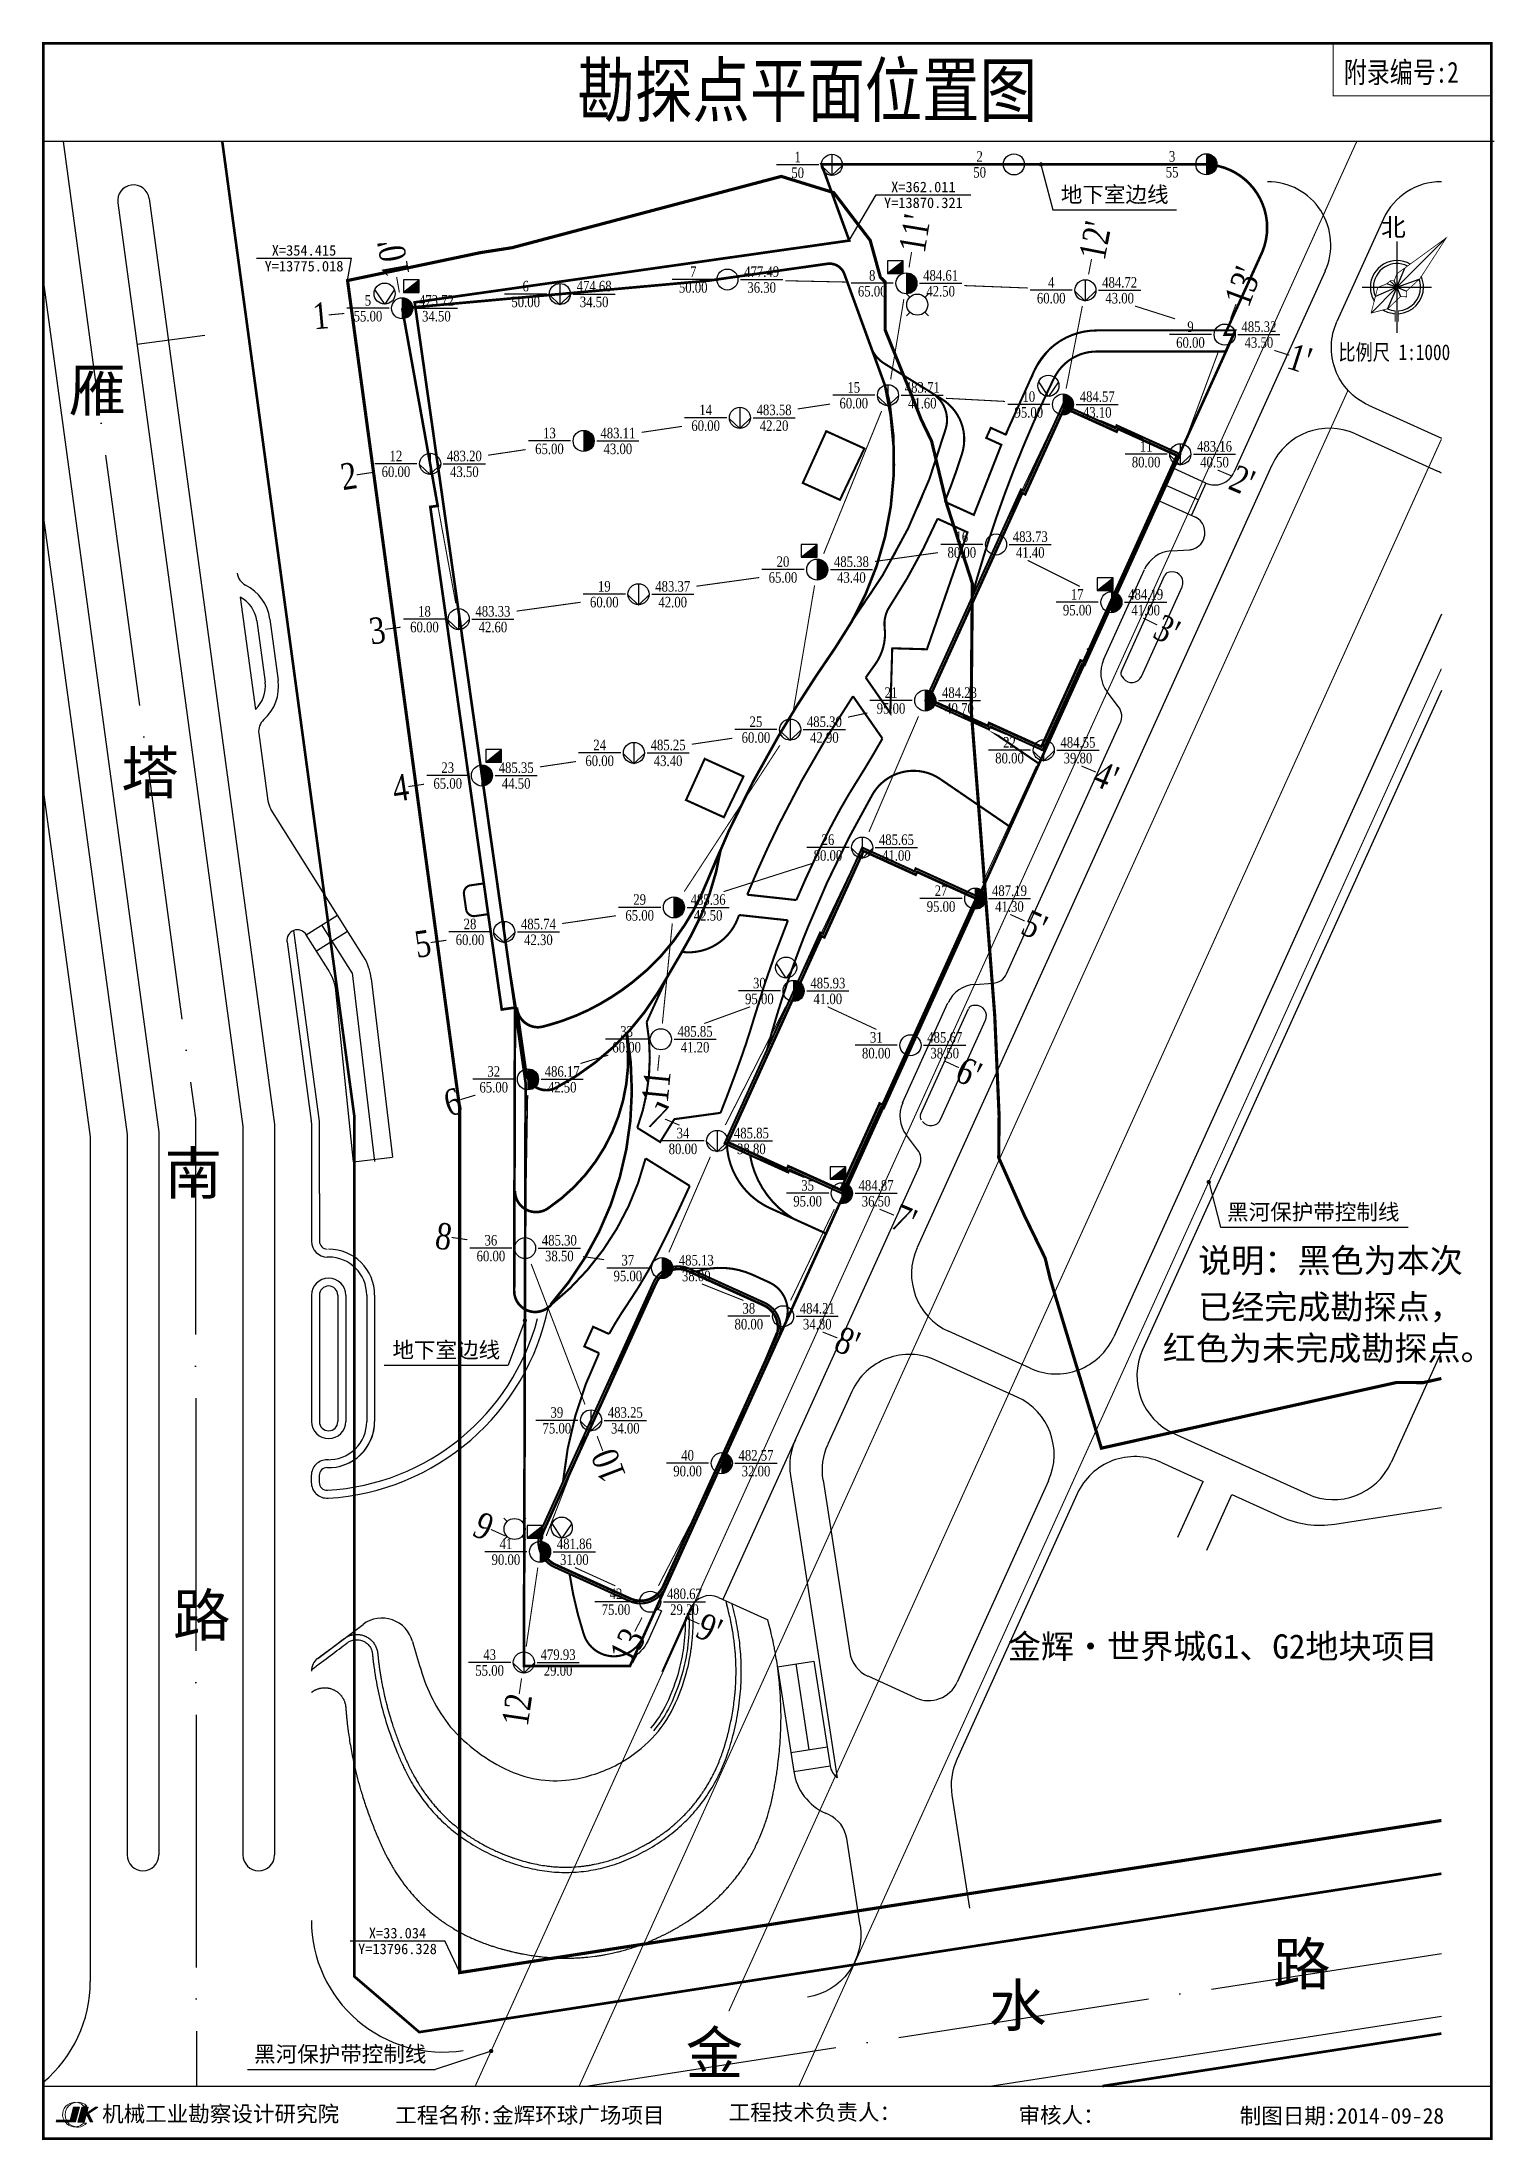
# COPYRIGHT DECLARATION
# Model space of a CAD drawing. Extents: x 13717 to 13993, y 1 to 400.
import ezdxf
from ezdxf.enums import TextEntityAlignment as Align

# ---------------------------------------------------------------- set-up
doc = ezdxf.new("R2010")
doc.units = 0
doc.header["$LTSCALE"] = 2000
for name, pattern in [('ACAD_ISO04W100', [30, 24, -3, 0, -3]), ('BOUNDRY', [13.4, 10, -1, 0.2, -1, 0.2, -1]), ('DASHED', [0.75, 0.5, -0.25]), ('MP00200-1$0$$0$$0$PHANTOM', [2.5, 1.25, -0.25, 0.25, -0.25, 0.25, -0.25]), ('PMX', [13, 10, -1, 0, -1, 0, -1]), ('XX', [12, 10, -2])]:
    doc.linetypes.add(name, pattern=pattern)
doc.layers.get('0').update_dxf_attribs({"linetype": 'CONTINUOUS'})
for name, color, linetype in [('A-Anno-Note', 241, 'CONTINUOUS'), ('AP06200$0$2100GN_External Walls General', 40, 'CONTINUOUS'), ('AP06200$0$2100GN_External Walls General-RefEdit0', 40, 'CONTINUOUS'), ('AP06200$0$2330GN_Floor Slabs - Openings', 1, 'CONTINUOUS'), ('BLDG-BASE', 161, 'DASHED'), ('BLDG-FLOOR', 8, 'CONTINUOUS'), ('KTD', 7, 'CONTINUOUS'), ('LINE-GREEN', 3, 'CONTINUOUS'), ('LINE-RED', 1, 'BOUNDRY'), ('MP00200-1$0$$0$$0$REDLINE-红线', 1, 'MP00200-1$0$$0$$0$PHANTOM'), ('MP00200-1$0$9512GN_Road Edge Line', 9, 'CONTINUOUS'), ('SITE-ROAD-CENT', 4, 'CONTINUOUS'), ('勘探点', 7, 'CONTINUOUS'), ('未完成钻孔', 1, 'CONTINUOUS')]:
    doc.layers.add(name, color=color, linetype=linetype)
doc.styles.add('DZNUM', font='TIMES.TTF')
doc.styles.add('DZST', font='SimSun.ttf')
doc.styles.add('STYLE1', font='SimSun.ttf')
doc.styles.add('STYLE2', font='SIMHEI.TTF')

msp = doc.modelspace()

# ---------------------------------------------------------------- texts
at = {"color": 1, "linetype": 'XX', "style": 'DZST'}
for s, p in [('X=362.011', (13884.4, 372.19)), ('Y=13870.321', (13884.4, 369.19)), ('X=354.415', (13766.75, 360.15)), ('Y=13775.018', (13766.75, 357.15)), ('X=33.034', (13784.51, 40.54)), ('Y=13796.328', (13784.51, 37.54))]:
    msp.add_text(s, height=2, dxfattribs=at).set_placement(p, align=Align.MIDDLE_CENTER)
at = {"color": 0, "linetype": 'XX', "style": 'DZST'}
for s, p in [('地下室边线', (13920.74, 370.84)), ('黑河保护带控制线', (13958.46, 177.56)), ('地下室边线', (13793.77, 151.37)), ('黑河保护带控制线', (13773.64, 17.62))]:
    msp.add_text(s, height=3, dxfattribs=at).set_placement(p, align=Align.MIDDLE)
at = {"linetype": 'XX', "style": 'DZST'}
for s, height, p in [('雁', 8, (13727.47, 333.51)), ('塔', 8, (13737.5, 261.1)), ('南', 8, (13745.7, 185.04)), ('路', 8, (13747.32, 101.09)), ('金辉•世界城G1、G2地块项目', 4.608, (13941.27, 95.08)), ('路', 8, (13956.27, 34.87)), ('水', 8, (13902.33, 26.96)), ('金', 8, (13844.7, 18.14))]:
    msp.add_text(s, height=height, dxfattribs=at).set_placement(p, align=Align.MIDDLE)
at = {"color": 1, "linetype": 'XX', "style": 'DZST'}
for s, p in [('说明：黑色为本次', (13961.72, 168.37)), ('已经完成勘探点，', (13961.72, 159.52)), ('红色为未完成勘探点。', (13961.3, 151.73))]:
    msp.add_text(s, height=4.608, dxfattribs=at).set_placement(p, align=Align.MIDDLE)
at = {"lineweight": 5, "ltscale": 0.5, "style": 'DZST'}
msp.add_text('机械工业勘察设计研究院', height=3, dxfattribs=at).set_placement((13728.4, 4.71))
at = {"linetype": 'Continuous', "style": 'STYLE1'}
for s, p in [('工程技术负责人：', (13847.42, 5.01)), ('工程名称:金辉环球广场项目', (13784.08, 4.45)), ('审核人：', (13902.45, 4.45)), ('制图日期:2014-09-28', (13944.49, 4.33))]:
    msp.add_text(s, height=3, dxfattribs=at).set_placement(p)
at = {"layer": 'KTD', "width": 0.8}
for s, height, style, p in [('勘探点平面位置图', 10, 'DZST', (13862.35, 390.6)), ('7', 2, 'DZNUM', (13840.68, 356.11)), ('477.49', 2, 'DZNUM', (13853.68, 356.11)), ('8', 2, 'DZNUM', (13874.68, 355.39)), ('484.61', 2, 'DZNUM', (13887.68, 355.39)), ('4', 2, 'DZNUM', (13908.68, 354.07)), ('484.72', 2, 'DZNUM', (13921.68, 354.07)), ('5', 2, 'DZNUM', (13778.9, 350.65)), ('473.72', 2, 'DZNUM', (13791.9, 350.65)), ('50.00', 2, 'DZNUM', (13808.86, 350.36)), ('6', 2, 'DZNUM', (13808.86, 353.36)), ('474.68', 2, 'DZNUM', (13821.86, 353.36)), ('34.50', 2, 'DZNUM', (13821.86, 350.36)), ('50.00', 2, 'DZNUM', (13840.68, 353.11)), ('36.30', 2, 'DZNUM', (13853.68, 353.11)), ('65.00', 2, 'DZNUM', (13874.68, 352.39)), ('42.50', 2, 'DZNUM', (13887.68, 352.39)), ('60.00', 2, 'DZNUM', (13908.68, 351.07)), ('43.00', 2, 'DZNUM', (13921.68, 351.07)), ('55.00', 2, 'DZNUM', (13778.9, 347.65)), ('34.50', 2, 'DZNUM', (13791.9, 347.65)), ('60.00', 2, 'DZNUM', (13935.13, 342.65)), ('9', 2, 'DZNUM', (13935.13, 345.65)), ('485.32', 2, 'DZNUM', (13948.13, 345.65)), ('43.50', 2, 'DZNUM', (13948.13, 342.65)), ('比例尺 1:1000', 3, 'DZST', (13973.84, 340.81)), ('15', 2, 'DZNUM', (13871.18, 334.13)), ('483.71', 2, 'DZNUM', (13884.18, 334.13)), ('14', 2, 'DZNUM', (13843.04, 329.85)), ('483.58', 2, 'DZNUM', (13856.04, 329.85)), ('60.00', 2, 'DZNUM', (13871.18, 331.13)), ('41.60', 2, 'DZNUM', (13884.18, 331.13)), ('10', 2, 'DZNUM', (13904.42, 332.38)), ('484.57', 2, 'DZNUM', (13917.42, 332.38)), ('60.00', 2, 'DZNUM', (13843.04, 326.85)), ('42.20', 2, 'DZNUM', (13856.04, 326.85)), ('95.00', 2, 'DZNUM', (13904.42, 329.38)), ('43.10', 2, 'DZNUM', (13917.42, 329.38)), ('65.00', 2, 'DZNUM', (13813.37, 322.45)), ('13', 2, 'DZNUM', (13813.37, 325.45)), ('483.11', 2, 'DZNUM', (13826.37, 325.45)), ('43.00', 2, 'DZNUM', (13826.37, 322.45)), ('11', 2, 'DZNUM', (13926.7, 322.93)), ('483.16', 2, 'DZNUM', (13939.7, 322.93)), ('60.00', 2, 'DZNUM', (13784.21, 318.1)), ('12', 2, 'DZNUM', (13784.21, 321.1)), ('483.20', 2, 'DZNUM', (13797.21, 321.1)), ('43.50', 2, 'DZNUM', (13797.21, 318.1)), ('80.00', 2, 'DZNUM', (13926.7, 319.93)), ('40.50', 2, 'DZNUM', (13939.7, 319.93)), ('80.00', 2, 'DZNUM', (13891.7, 302.78)), ('16', 2, 'DZNUM', (13891.7, 305.78)), ('483.73', 2, 'DZNUM', (13904.7, 305.78)), ('41.40', 2, 'DZNUM', (13904.7, 302.78)), ('65.00', 2, 'DZNUM', (13857.73, 298.02)), ('20', 2, 'DZNUM', (13857.73, 301.02)), ('485.38', 2, 'DZNUM', (13870.73, 301.02)), ('43.40', 2, 'DZNUM', (13870.73, 298.02)), ('19', 2, 'DZNUM', (13823.79, 296.34)), ('483.37', 2, 'DZNUM', (13836.79, 296.34)), ('17', 2, 'DZNUM', (13913.62, 294.82)), ('484.19', 2, 'DZNUM', (13926.62, 294.82)), ('18', 2, 'DZNUM', (13789.63, 291.6)), ('483.33', 2, 'DZNUM', (13802.63, 291.6)), ('60.00', 2, 'DZNUM', (13823.79, 293.34)), ('42.00', 2, 'DZNUM', (13836.79, 293.34)), ('95.00', 2, 'DZNUM', (13913.62, 291.82)), ('41.00', 2, 'DZNUM', (13926.62, 291.82)), ('60.00', 2, 'DZNUM', (13789.63, 288.6)), ('42.60', 2, 'DZNUM', (13802.63, 288.6)), ('21', 2, 'DZNUM', (13878.25, 276.15)), ('484.23', 2, 'DZNUM', (13891.25, 276.15)), ('25', 2, 'DZNUM', (13852.59, 270.62)), ('485.30', 2, 'DZNUM', (13865.59, 270.62)), ('95.00', 2, 'DZNUM', (13878.25, 273.15)), ('40.70', 2, 'DZNUM', (13891.25, 273.15)), ('24', 2, 'DZNUM', (13822.91, 266.2)), ('485.25', 2, 'DZNUM', (13835.91, 266.2)), ('60.00', 2, 'DZNUM', (13852.59, 267.62)), ('42.90', 2, 'DZNUM', (13865.59, 267.62)), ('22', 2, 'DZNUM', (13900.76, 266.71)), ('484.55', 2, 'DZNUM', (13913.76, 266.71)), ('60.00', 2, 'DZNUM', (13822.91, 263.2)), ('43.40', 2, 'DZNUM', (13835.91, 263.2)), ('80.00', 2, 'DZNUM', (13900.76, 263.71)), ('39.80', 2, 'DZNUM', (13913.76, 263.71)), ('65.00', 2, 'DZNUM', (13794.05, 258.9)), ('23', 2, 'DZNUM', (13794.05, 261.9)), ('485.35', 2, 'DZNUM', (13807.05, 261.9)), ('44.50', 2, 'DZNUM', (13807.05, 258.9)), ('26', 2, 'DZNUM', (13866.27, 248.22)), ('485.65', 2, 'DZNUM', (13879.27, 248.22)), ('80.00', 2, 'DZNUM', (13866.27, 245.22)), ('41.00', 2, 'DZNUM', (13879.27, 245.22)), ('27', 2, 'DZNUM', (13887.75, 238.52)), ('487.19', 2, 'DZNUM', (13900.75, 238.52)), ('29', 2, 'DZNUM', (13830.51, 236.85)), ('485.36', 2, 'DZNUM', (13843.51, 236.85)), ('95.00', 2, 'DZNUM', (13887.75, 235.52)), ('41.30', 2, 'DZNUM', (13900.75, 235.52)), ('28', 2, 'DZNUM', (13798.28, 232.2)), ('485.74', 2, 'DZNUM', (13811.28, 232.2)), ('65.00', 2, 'DZNUM', (13830.51, 233.85)), ('42.50', 2, 'DZNUM', (13843.51, 233.85)), ('60.00', 2, 'DZNUM', (13798.28, 229.2)), ('42.30', 2, 'DZNUM', (13811.28, 229.2)), ('30', 2, 'DZNUM', (13853.25, 220.98)), ('485.93', 2, 'DZNUM', (13866.25, 220.98)), ('95.00', 2, 'DZNUM', (13853.25, 217.98)), ('41.00', 2, 'DZNUM', (13866.25, 217.98)), ('33', 2, 'DZNUM', (13828.03, 211.8)), ('485.85', 2, 'DZNUM', (13841.03, 211.8)), ('31', 2, 'DZNUM', (13875.45, 210.67)), ('485.67', 2, 'DZNUM', (13888.45, 210.67)), ('60.00', 2, 'DZNUM', (13828.03, 208.8)), ('41.20', 2, 'DZNUM', (13841.03, 208.8)), ('80.00', 2, 'DZNUM', (13875.45, 207.67)), ('38.50', 2, 'DZNUM', (13888.45, 207.67)), ('32', 2, 'DZNUM', (13802.79, 204.2)), ('486.17', 2, 'DZNUM', (13815.79, 204.2)), ('65.00', 2, 'DZNUM', (13802.79, 201.2)), ('42.50', 2, 'DZNUM', (13815.79, 201.2)), ('34', 2, 'DZNUM', (13838.73, 192.49)), ('485.85', 2, 'DZNUM', (13851.73, 192.49)), ('80.00', 2, 'DZNUM', (13838.73, 189.49)), ('38.80', 2, 'DZNUM', (13851.73, 189.49)), ('35', 2, 'DZNUM', (13862.41, 182.55)), ('484.87', 2, 'DZNUM', (13875.41, 182.55)), ('95.00', 2, 'DZNUM', (13862.41, 179.55)), ('36.50', 2, 'DZNUM', (13875.41, 179.55)), ('36', 2, 'DZNUM', (13802.25, 172.14)), ('485.30', 2, 'DZNUM', (13815.25, 172.14)), ('60.00', 2, 'DZNUM', (13802.25, 169.14)), ('38.50', 2, 'DZNUM', (13815.25, 169.14)), ('37', 2, 'DZNUM', (13828.26, 168.35)), ('485.13', 2, 'DZNUM', (13841.26, 168.35)), ('95.00', 2, 'DZNUM', (13828.26, 165.35)), ('38.00', 2, 'DZNUM', (13841.26, 165.35)), ('38', 2, 'DZNUM', (13851.24, 159.2)), ('484.21', 2, 'DZNUM', (13864.24, 159.2)), ('80.00', 2, 'DZNUM', (13851.24, 156.2)), ('34.80', 2, 'DZNUM', (13864.24, 156.2)), ('39', 2, 'DZNUM', (13814.78, 139.43)), ('483.25', 2, 'DZNUM', (13827.78, 139.43)), ('75.00', 2, 'DZNUM', (13814.78, 136.43)), ('34.00', 2, 'DZNUM', (13827.78, 136.43)), ('40', 2, 'DZNUM', (13839.61, 131.29)), ('482.57', 2, 'DZNUM', (13852.61, 131.29)), ('90.00', 2, 'DZNUM', (13839.61, 128.29)), ('32.00', 2, 'DZNUM', (13852.61, 128.29)), ('90.00', 2, 'DZNUM', (13805.1, 111.47)), ('41', 2, 'DZNUM', (13805.1, 114.47)), ('481.86', 2, 'DZNUM', (13818.1, 114.47)), ('31.00', 2, 'DZNUM', (13818.1, 111.47)), ('42', 2, 'DZNUM', (13826.01, 104.98)), ('480.67', 2, 'DZNUM', (13839.01, 104.98)), ('75.00', 2, 'DZNUM', (13826.01, 101.98)), ('29.20', 2, 'DZNUM', (13839.01, 101.98)), ('43', 2, 'DZNUM', (13802.01, 93.43)), ('479.93', 2, 'DZNUM', (13815.01, 93.43)), ('55.00', 2, 'DZNUM', (13802.01, 90.43)), ('29.00', 2, 'DZNUM', (13815.01, 90.43))]:
    msp.add_text(s, height=height, dxfattribs=dict(at, style=style)).set_placement(p, align=Align.MIDDLE_CENTER)
at = {"layer": 'KTD', "style": 'DZST', "width": 0.8}
msp.add_text('附录编号:2', height=4, dxfattribs=at).set_placement((13964.26, 391.98))
at = {"layer": 'KTD', "style": 'DZNUM', "width": 0.8}
for s, rotation, p in [("11'", 80.6607, (13882.16, 359.85)), ("12'", 78.9033, (13916.34, 358.52)), ("10'", 100.1782, (13784.34, 355.1)), ("13'", 69.6379, (13943.79, 349.96)), ("1'", 342.3347, (13953.91, 340.24)), ("2'", 337.0269, (13943.04, 317.26)), ("3'", 333.442, (13928.81, 288.98)), ("4'", 337.2398, (13917.18, 261.05)), ("5'", 335.6932, (13903.63, 232.78)), ("6'", 335.1104, (13891.14, 204.91)), ("7'", 337.2371, (13878.83, 176.89)), ("8'", 338.2893, (13868.06, 153.59)), ("9'", 335.6056, (13841.86, 99.24))]:
    msp.add_text(s, height=5, rotation=rotation, dxfattribs=at).set_placement(p, align=Align.MIDDLE_LEFT)
for s, rotation, p in [('1', 5.1584, (13771.42, 347.89)), ('2', 8.4871, (13776.74, 317.51)), ('3', 7.8899, (13782.16, 288.17)), ('4', 8.4885, (13786.58, 258.31)), ('5', 8.2195, (13790.81, 228.68)), ('11', 84.3468, (13833.93, 204.31)), ('6', 16.7486, (13796.45, 198.84)), ('7', 337.2371, (13835.31, 195.15)), ('8', 351.7169, (13794.79, 172.67)), ('10', 110.9568, (13823.5, 132.13)), ('9', 335.6056, (13802.25, 117.21)), ('13', 62.6621, (13829.58, 97.82)), ('12', 81.6525, (13807.63, 85.96))]:
    msp.add_text(s, height=5, rotation=rotation, dxfattribs=at).set_placement(p, align=Align.MIDDLE_RIGHT)
at = {"layer": '未完成钻孔', "style": 'DZNUM', "width": 0.8}
for s, p in [('1', (13860.52, 377.89)), ('2', (13895.09, 377.98)), ('3', (13931.65, 378)), ('50', (13860.52, 374.89)), ('50', (13895.09, 374.98)), ('55', (13931.65, 375))]:
    msp.add_text(s, height=2, dxfattribs=at).set_placement(p, align=Align.MIDDLE_CENTER)

# ---------------------------------------------------------------- blocks, each defined once
blk = doc.blocks.new('12')
at = {"color": 0}
for p, q in [((14142.68, 319.92), (14152.06, 329.26)), ((14142.68, 319.92), (14152.06, 329.26)), ((14142.68, 328.59), (14142.68, 311.25)), ((14142.68, 328.59), (14142.68, 311.25)), ((14142.68, 319.92), (14144.17, 323.53)), ((14142.68, 319.92), (14144.17, 323.53)), ((14136.09, 319.92), (14149.27, 319.92)), ((14136.09, 319.92), (14149.27, 319.92)), ((14137.8, 315), (14142.68, 319.92)), ((14137.8, 315), (14142.68, 319.92)), ((14142.68, 319.92), (14138.6, 318.13)), ((14142.68, 319.92), (14138.6, 318.13)), ((14142.68, 319.92), (14140.75, 320.53)), ((14142.68, 319.92), (14140.75, 320.53)), ((14142.68, 319.92), (14140.93, 315.8)), ((14142.68, 319.92), (14140.93, 315.8)), ((14142.68, 319.92), (14141.36, 321.09)), ((14142.68, 319.92), (14141.36, 321.09)), ((14142.68, 319.92), (14142.18, 321.13)), ((14142.68, 319.92), (14142.18, 321.13)), ((14142.68, 319.92), (14146.94, 321.4)), ((14142.68, 319.92), (14146.94, 321.4)), ((14142.68, 319.92), (14143.38, 318.12)), ((14142.68, 319.92), (14144.53, 319.18)), ((14142.68, 319.92), (14143.38, 318.12)), ((14142.68, 319.92), (14144.53, 319.18))]:
    blk.add_line(p, q, dxfattribs=at)
at = {"color": 0, "const_width": 0.146}
for points in [[(14137.8, 315), (14140.93, 315.8), (14143.38, 318.12), (14144.53, 318.07), (14144.53, 319.19), (14147.06, 321.51), (14152.06, 329.26), (14144.17, 323.53), (14142.69, 322.46), (14142.18, 321.13), (14141.46, 321.13), (14140.81, 320.56), (14139.05, 319.86), (14138.63, 318.23), (14137.8, 315)], [(14137.8, 315), (14140.93, 315.8), (14143.38, 318.12), (14144.53, 318.07), (14144.53, 319.19), (14147.06, 321.51), (14152.06, 329.26), (14144.17, 323.53), (14142.69, 322.46), (14142.18, 321.13), (14141.46, 321.13), (14140.81, 320.56), (14139.05, 319.86), (14138.63, 318.23), (14137.8, 315)], [(14142.36, 315.44), (14142.36, 313.38)], [(14142.36, 315.44), (14142.36, 313.38)], [(14142.98, 315.44), (14142.98, 313.38)], [(14142.98, 315.44), (14142.98, 313.38)]]:
    blk.add_lwpolyline(points, dxfattribs=at)
at = {"color": 0}
for centre, radius, start, end in [((14142.7, 319.91), 5.05, 60.1178, 180), ((14142.7, 319.91), 5.05, 60.1178, 180), ((14142.72, 319.91), 4.48, 63.5844, 180), ((14142.72, 319.91), 4.48, 63.5844, 180), ((14142.7, 319.91), 5.05, 180, 211.3937), ((14142.7, 319.91), 5.05, 180, 211.3937), ((14142.72, 319.91), 4.48, 180, 203.4258), ((14142.72, 319.91), 4.48, 180, 203.4258), ((14142.7, 319.91), 5.05, 273.1915, 0), ((14142.7, 319.91), 5.05, 273.1915, 0), ((14142.72, 319.91), 4.48, 273.3555, 0), ((14142.72, 319.91), 4.48, 273.3555, 0), ((14142.72, 319.91), 4.48, 0, 19.45), ((14142.72, 319.91), 4.48, 0, 19.45), ((14142.7, 319.91), 5.05, 0, 23.5425), ((14142.7, 319.91), 5.05, 0, 23.5425), ((14142.7, 319.91), 5.05, 238.8576, 266.2157), ((14142.7, 319.91), 5.05, 238.8576, 266.2157), ((14142.72, 319.91), 4.48, 246.4503, 265.4922), ((14142.72, 319.91), 4.48, 246.4503, 265.4922)]:
    blk.add_arc(centre, radius, start, end, dxfattribs=at)
at = {"color": 0, "style": 'STYLE2'}
blk.add_text('    北', height=3.433, dxfattribs=at).set_placement((14130.36, 329.57))
blk = doc.blocks.new('tl_jk')
at = {"lineweight": 5}
for points in [[(-0.28, 0.9), (0.49, 0.9), (-0.04, -0.96), (-2.49, -0.93), (-2.38, -0.71), (-0.73, -0.72)], [(0.75, 0.9), (1.55, 0.9), (1.38, 0.16), (2.49, 0.9), (2.81, 0.9), (1.62, 0.12), (2.14, -0.94), (1.83, -0.94), (1.34, 0.04), (1.07, -0.97), (0.25, -0.97)]]:
    blk.add_hatch(color=1, dxfattribs=at).paths.add_polyline_path(points)
at = {"color": 1, "lineweight": 5}
for points in [[(-0.28, 0.9), (0.49, 0.9), (-0.04, -0.96), (-2.49, -0.93), (-2.38, -0.71), (-0.73, -0.72)], [(1, 1.04), (1.38, 1.04), (1.13, 1.28), (0.89, 1.39), (0.64, 1.5), (0.36, 1.54), (-0.05, 1.52), (-0.37, 1.42), (-0.64, 1.29), (-0.88, 1.1), (-1.12, 0.79), (-1.31, 0.37), (-1.35, -0.05), (-1.32, -0.42), (-1.19, -0.73), (-1.03, -0.98), (-0.83, -1.23), (-0.43, -1.44), (0.1, -1.61), (0.35, -1.61), (0.64, -1.58), (0.9, -1.47), (1.2, -1.3), (1.37, -1.12), (1, -1.12), (0.77, -1.3), (0.59, -1.41), (0.38, -1.49), (0.02, -1.57), (-0.31, -1.57), (-0.58, -1.51), (-0.93, -1.36), (-1.14, -1.18), (-1.36, -0.91), (-1.48, -0.72), (-1.6, -0.49), (-1.67, -0.16), (-1.65, 0.16), (-1.59, 0.51), (-1.47, 0.75), (-1.29, 1), (-1.06, 1.21), (-0.76, 1.38), (-0.49, 1.48), (-0.14, 1.54), (0.24, 1.49), (0.46, 1.42), (0.66, 1.34), (0.87, 1.18)], [(0.75, 0.9), (1.55, 0.9), (1.38, 0.16), (2.49, 0.9), (2.81, 0.9), (1.62, 0.12), (2.14, -0.94), (1.83, -0.94), (1.34, 0.04), (1.07, -0.97), (0.25, -0.97)]]:
    blk.add_lwpolyline(points, close=True, dxfattribs=at)
blk = doc.blocks.new('tl_bgk')
for p, q in [((-0.02, 2), (-0.02, -2.05)), ((-0.02, -2.05), (-1.99, -0.17)), ((-0.02, -2.05), (2, -0.09))]:
    blk.add_line(p, q)
blk.add_circle((0, 0), 2)
blk = doc.blocks.new('tl_ztk')
blk.add_line((0, 1.96), (0, -2))
blk.add_circle((0, 0), 2)
for points in [[(0.44, 1.9), (0.44, -1.89), (0, 1.96), (0, -1.89)], [(0.86, 1.74), (0.86, -1.77), (0.44, 1.9), (0.44, -1.89)], [(1.56, 1.23), (1.56, -1.27), (0.86, 1.74), (0.86, -1.77)], [(1.9, 0.46), (1.9, -0.48), (1.56, 1.23), (1.56, -1.27)]]:
    blk.add_solid(points)
blk = doc.blocks.new('tl_tjk')
for p, q in [((-1.43, -1.16), (1.57, 1.22)), ((1.57, 1.22), (-1.43, 1.22)), ((-1.43, 1.22), (-1.43, -1.18)), ((1.57, -1.18), (1.57, 1.22)), ((-1.43, -1.18), (1.57, -1.18))]:
    blk.add_line(p, q)
for points in [[(1.57, -0.66), (1.21, -1.19), (1.57, 1.22), (-1.42, -1.19)], [(1.57, -1.02), (1.57, -1.19), (1.57, -0.66), (1.21, -1.19)]]:
    blk.add_solid(points)
blk = doc.blocks.new('tl_zbk')
blk.add_circle((0, 0), 2)
blk = doc.blocks.new('tl_bsk')
for p, q in [((0.03, -2.02), (-1.83, 0.77)), ((1.89, 0.77), (0.03, -2.02))]:
    blk.add_line(p, q)
blk.add_circle((0, 0), 2)
blk = doc.blocks.new('tl_syk')
for p, q in [((-1.35, 1.37), (-2.05, 2.08)), ((1.41, 1.37), (1.37, 1.41)), ((1.42, 1.37), (2.12, 2.07)), ((-1.37, -1.41), (-2.07, -2.11)), ((1.42, -1.4), (2.13, -2.1))]:
    blk.add_line(p, q)
blk.add_circle((0, 0), 2)

# ---------------------------------------------------------------- linework, layer by layer
for p, q in [((13906.73, 376.48), (13908.97, 367.87)), ((13908.97, 367.87), (13932.48, 367.87)), ((13938.6, 183.2), (13940.84, 174.59)), ((13940.84, 174.59), (13976.49, 174.59)), ((13808.71, 156.92), (13805.51, 148.4)), ((13782, 148.4), (13805.51, 148.4)), ((13802.3, 18.13), (13791.66, 14.65)), ((13756.01, 14.65), (13791.66, 14.65))]:
    msp.add_line(p, q)
at = {"color": 1, "linetype": 'XX'}
for p, q in [((13870.32, 362.01), (13875.4, 370.69)), ((13875.4, 370.69), (13893.4, 370.69)), ((13757.75, 358.65), (13775.75, 358.65)), ((13775.02, 354.42), (13775.75, 358.65)), ((13775.51, 39.04), (13793.51, 39.04)), ((13796.33, 33.03), (13793.51, 39.04))]:
    msp.add_line(p, q, dxfattribs=at)
at = {"const_width": 0.4}
for points in [[(13906.68, 376.67, 1), (13906.78, 376.28, 1)], [(13938.55, 183.39, 1), (13938.65, 183, 1)], [(13808.66, 157.11, 1), (13808.76, 156.72, 1)], [(13802.25, 18.32, 1), (13802.35, 17.94, 1)]]:
    msp.add_lwpolyline(points, format="xyb", close=True, dxfattribs=at)
at = {"layer": 'A-Anno-Note', "color": 6, "const_width": 0.5}
for points in [[(13921.34, 326.26), (13932.55, 321.18), (13914.79, 282.02), (13914.24, 282.26), (13906.81, 265.87), (13896.89, 270.37), (13896.63, 269.83), (13885.43, 274.9), (13903.19, 314.07), (13903.74, 313.82), (13911.17, 330.21), (13921.1, 325.71)], [(13883.19, 242.1), (13894.39, 237.02), (13876.64, 197.86), (13876.09, 198.11), (13868.66, 181.72), (13858.74, 186.21), (13858.48, 185.67), (13847.28, 190.75), (13865.04, 229.91), (13865.58, 229.66), (13873.02, 246.06), (13882.94, 241.56)]]:
    msp.add_lwpolyline(points, close=True, dxfattribs=at)
at = {"layer": 'A-Anno-Note', "const_width": 0.05}
msp.add_lwpolyline([(13851.34, 188.36, 0.189138), (13859.68, 176.24), (13865.89, 173.42), (13876.7, 197.28), (13876.34, 197.45), (13868.91, 181.05), (13858.97, 185.56), (13858.72, 185.01)], format="xyb", close=True, dxfattribs=at)
at = {"layer": 'A-Anno-Note', "color": 6, "const_width": 0.5}
msp.add_lwpolyline([(13846.46, 131.77), (13834.96, 106.41, -0.414214), (13828.74, 104.07), (13814.53, 110.51, -0.414214), (13812.19, 116.73), (13833.58, 163.91, -0.414214), (13839.8, 166.25), (13854.01, 159.81, -0.414214), (13856.35, 153.59)], format="xyb", close=True, dxfattribs=at)
at = {"layer": 'A-Anno-Note'}
for p in [(13902.2, 312.13), (13924.29, 302.96), (13893.49, 293.39), (13915.55, 284.42)]:
    msp.add_point(p, dxfattribs=at)
at = {"layer": 'AP06200$0$2100GN_External Walls General'}
for p, q in [((13843.62, 354.4), (13785.4, 349.15)), ((13941.72, 340.94), (13942.68, 343.04)), ((13802.17, 231.01), (13799.53, 249.62)), ((13804.31, 215.96), (13802.17, 231.01)), ((13831.07, 96.63), (13858.08, 156.21))]:
    msp.add_line(p, q, dxfattribs=at)
at = {"layer": 'AP06200$0$2100GN_External Walls General', "flags": 128}
msp.add_lwpolyline([(13888.69, 326.41, 0.330363), (13886.04, 333.05), (13876.95, 338.67, -0.167996), (13874.47, 341.71, 13.270795)], format="xyb", dxfattribs=at)
at = {"layer": 'AP06200$0$2100GN_External Walls General'}
for centre, radius, start, end in [((13815.2, 320.74), 63.67, 325.4812, 9.0634), ((13781.78, 355.81), 110.87, 323.3808, 344.6235), ((13882.52, 252.3), 9, 55.6118, 138.0664), ((13796.51, 254.19), 50, 331.0898, 350.9187), ((13604.29, 360.34), 269.58, 328.4237, 331.0898), ((13791.23, 245.47), 50.16, 297.8391, 328.4004), ((13868.79, 191.26), 17.58, 189.701, 238.7582)]:
    msp.add_arc(centre, radius, start, end, dxfattribs=at)
at = {"layer": 'AP06200$0$2100GN_External Walls General', "extrusion": (0, 0, -1)}
msp.add_arc((-13800.81, 256.96), 45.67, 201.1688, 240.9081, dxfattribs=at)
at = {"layer": 'AP06200$0$2100GN_External Walls General-RefEdit0'}
for start, end in [(150.0473, 158.1062), (159.7982, 162.1919)]:
    msp.add_arc((14048.57, 156.62), 200.64, start, end, dxfattribs=at)
at = {"layer": 'AP06200$0$2330GN_Floor Slabs - Openings'}
for points in [[(13941.83, 340.94), (13943.65, 344.94), (13917.31, 344.94, 0.287376), (13905.61, 337.61, 0.010349), (13900.02, 325.17, 0.010349)], [(13941.74, 340.98), (13943.49, 344.84), (13917.31, 344.84, 0.287367), (13905.7, 337.57, 0.010349), (13900.11, 325.13, 0.010349)], [(13896.33, 324.53), (13899.21, 323.23, 0.010864), (13893.98, 309.9), (13888.46, 312.4)]]:
    msp.add_lwpolyline(points, format="xyb", dxfattribs=at)
msp.add_arc((13781.24, 200.51), 52, 350.409, 350.4542, dxfattribs=at)
at = {"layer": 'BLDG-BASE', "ltscale": 0.003, "const_width": 0.5}
msp.add_lwpolyline([(13787.77, 350.28), (13808.84, 202.02), (13808.52, 91.25), (13828.66, 91.25), (13943.32, 344.14), (13941.64, 344.14), (13948.81, 359.94, 0.519627), (13938.15, 376.48), (13897.43, 376.48), (13865.05, 376.48), (13870.32, 362.01)], format="xyb", close=True, dxfattribs=at)
at = {"layer": 'BLDG-FLOOR', "color": 6, "const_width": 0.5}
for points in [[(13785.4, 349.15), (13843.62, 354.4), (13866.15, 357.6, -0.354426), (13869.39, 355.66), (13877.11, 334.47, -0.21393), (13867.7, 284.73, 0.018447), (13856.98, 268.07, 0.038649), (13843.4, 240.47, -0.046416), (13839.1, 232.07, -0.087485), (13829.05, 221.07, -0.03442), (13823.02, 217.05, -0.047131), (13816.07, 213.91, -0.016915), (13812.18, 212.73, -0.147334), (13809.96, 212.79, -0.303687), (13807.19, 216.38), (13804.31, 215.96), (13790.74, 311.43), (13792.14, 311.63), (13785.4, 349.15)], [(13813.06, 178.17, 0.28507), (13828.03, 211.37)], [(13806.82, 181.5, 0.376944), (13810.3, 177.52)], [(13810.3, 177.52, 0.182906), (13813.06, 178.17)], [(13806.67, 162.52, 0.692312), (13813.67, 159.87)]]:
    msp.add_lwpolyline(points, format="xyb", dxfattribs=at)
at = {"layer": 'BLDG-FLOOR', "const_width": 0.4}
for points in [[(13941.83, 340.94), (13943.65, 344.94), (13917.31, 344.94, 0.287376), (13905.61, 337.61), (13900.02, 325.17), (13897.2, 326.44), (13896.34, 324.53), (13899.21, 323.23), (13893.98, 309.9), (13888.46, 312.4, 0.021178), (13891.75, 321.58, 0.342248), (13887.89, 331.91), (13886.31, 332.89)], [(13887.09, 309.18), (13892.78, 306.6), (13885.07, 284.38), (13878.48, 284.57), (13878.12, 272.27), (13873.45, 279, -0.003581), (13875.22, 281.49, 0.18727), (13877.04, 288.5, -0.176385), (13877.99, 292.49, 0.041331), (13887.09, 309.18, -0.041331)], [(13850.94, 237.77, -0.017269), (13857.01, 251.21, -0.032814), (13871.03, 275.46), (13876.62, 267.43, -0.012978), (13871.59, 259.02, 0.020475), (13867.33, 251.64, 0.004131), (13865.78, 248.64, 0.016016), (13860.27, 236.75), (13850.94, 237.77)], [(13813.66, 159.85, 0.163499), (13831.63, 187.68), (13840.02, 182.46, -0.011204), (13833.89, 169.64, -0.032759), (13828.16, 159.95, 0.022935), (13824.69, 154.33), (13821.67, 155.7), (13819.99, 151.97), (13822.8, 150.7)], [(13822.8, 150.68, 0.088809), (13815.94, 126.22, 0.088809)]]:
    msp.add_lwpolyline(points, format="xyb", dxfattribs=at)
at = {"layer": 'BLDG-FLOOR', "color": 6}
for points, const_width in [([(13888.69, 326.41, 0.330363), (13886.04, 333.05), (13876.95, 338.67, -0.151883), (13874.61, 341.36), (13874.6, 341.36), (13877.11, 334.47, -0.04787), (13878.07, 330.77, -0.067686), (13878.46, 313.62, -0.101561), (13870.94, 289.9, 0.092312)], 0.4), ([(13833.96, 219.18, 0.00302), (13835.65, 221.97), (13838.53, 226.9, 0.003313), (13840.28, 230.02, 0.086736), (13845.88, 246.3, 0.007148), (13843.4, 240.47, -0.051771), (13839.1, 232.07, -0.087485), (13829.05, 221.07, -0.039771), (13823.02, 217.05, -0.047131), (13816.07, 213.91, -0.022259), (13812.18, 212.73, -0.147334), (13809.96, 212.79, -0.2869), (13807.23, 216.04), (13808.94, 203.99, 0.228275), (13810.82, 201.18, 0.256797), (13814.58, 201.07, 0.134598)], 0.5)]:
    msp.add_lwpolyline(points, format="xyb", close=True, dxfattribs=dict(at, const_width=const_width))
at = {"layer": 'BLDG-FLOOR', "const_width": 0.4}
for points in [[(13941.43, 340.04), (13941.83, 340.94), (13917.31, 340.94, 0.136238), (13912.67, 339.65, 0.144935), (13909.22, 335.88, 0.009918), (13905.26, 327.32), (13903.33, 322.8, 0.015185), (13898.22, 309.31, 0.012075), (13894.74, 298.37, 0.004966), (13893.47, 293.83), (13902.94, 314.73), (13903.49, 314.48), (13910.92, 330.87), (13920.85, 326.37), (13921.1, 326.92), (13933.03, 321.51)], [(13900.89, 250.64), (13887.61, 259.73, 0.376148), (13875.83, 258.32, 0.052324), (13874.73, 256.8, 0.035178), (13862.4, 231.44, 0.007383), (13860.27, 225.91, 0.010445), (13857.54, 217.98, 0.012514), (13854.71, 208.35), (13864.79, 230.57), (13865.33, 230.33), (13872.77, 246.72), (13882.69, 242.22), (13882.94, 242.77), (13894.87, 237.36)], [(13800.91, 239.91), (13798.41, 239.55, 0.414214), (13797.13, 237.86), (13797.54, 234.99, 0.414214), (13799.24, 233.71), (13801.74, 234.07)], [(13838.53, 226.9, 0.345828), (13849.14, 233.24, -0.00085), (13849.4, 233.91), (13858.68, 232.9, 0.023956), (13852.25, 214.38, -0.013591), (13849.8, 206.83, -0.008842), (13845.87, 196.33), (13837.09, 195.13), (13834.39, 190.79), (13830.05, 193.49, 0.132697), (13831.84, 213.57), (13835.65, 221.97)], [(13851.47, 188.3, 0.217383), (13859.68, 176.24), (13865.89, 173.42), (13876.7, 197.28), (13876.34, 197.45), (13868.91, 181.05), (13858.98, 185.55), (13858.72, 185.01)], [(13851.47, 188.3), (13847.07, 190.3, 0.281074), (13855.27, 178.23), (13859.68, 176.24, -0.217383)], [(13846.91, 131.57), (13835.41, 106.21, -0.414214), (13828.53, 103.62), (13814.32, 110.06, -0.414214), (13811.73, 116.94), (13833.12, 164.12, -0.414214), (13840, 166.71), (13854.21, 160.27, -0.414214), (13856.8, 153.38)], [(13841.19, 166.17, -0.186551), (13851.99, 165.56), (13855.09, 164.15, -0.414214), (13858.08, 156.21), (13856.8, 153.38, 0.414213), (13854.21, 160.27)], [(13817.19, 108.76, 0.041512), (13819.9, 97.26, 0.142271), (13821.78, 94.49, 0.494262), (13831.07, 96.63), (13835.41, 106.21, -0.414213), (13828.53, 103.62)]]:
    msp.add_lwpolyline(points, format="xyb", close=True, dxfattribs=at)
for points in [[(13921.1, 326.92), (13933.21, 321.43), (13915.04, 281.35), (13914.49, 281.6), (13907.06, 265.21), (13897.13, 269.71), (13896.87, 269.17), (13884.77, 274.65), (13902.94, 314.73), (13903.49, 314.48), (13910.92, 330.87), (13920.85, 326.37)], [(13873.19, 322.52), (13865.95, 325.8), (13861.49, 315.97), (13868.55, 312.77)], [(13896.76, 269.22), (13906.34, 262.66), (13914.86, 281.44), (13914.49, 281.6), (13907.06, 265.21), (13897.13, 269.71), (13896.87, 269.17)], [(13850.23, 260.23), (13842.86, 263.57), (13839.31, 255.74), (13846.5, 252.48)], [(13882.94, 242.77), (13895.05, 237.27), (13876.89, 197.2), (13876.34, 197.45), (13868.91, 181.05), (13858.98, 185.55), (13858.72, 185.01), (13846.62, 190.5), (13864.79, 230.57), (13865.33, 230.33), (13872.77, 246.72), (13882.69, 242.22)]]:
    msp.add_lwpolyline(points, close=True, dxfattribs=at)
at = {"layer": 'BLDG-FLOOR', "color": 6, "const_width": 0.5}
msp.add_lwpolyline([(13806.82, 216.34), (13806.67, 162.52)], dxfattribs=at)
at = {"layer": 'BLDG-FLOOR', "color": 6, "extrusion": (0, 0, -1), "const_width": 0.5}
msp.add_lwpolyline([(-13828.09, 211.43, 0.227862), (-13813.6, 159.93)], format="xyb", dxfattribs=at)
at = {"layer": 'KTD'}
for p, q in [((13812.86, 351.86), (13804.86, 351.86)), ((13817.86, 351.86), (13825.86, 351.86)), ((13844.68, 354.61), (13836.68, 354.61)), ((13849.68, 354.61), (13857.68, 354.61)), ((13878.68, 353.89), (13870.68, 353.89)), ((13883.68, 353.89), (13891.68, 353.89)), ((13912.68, 352.57), (13904.68, 352.57)), ((13917.68, 352.57), (13925.68, 352.57)), ((13782.9, 349.15), (13774.9, 349.15)), ((13787.9, 349.15), (13795.9, 349.15)), ((13939.13, 344.15), (13931.13, 344.15)), ((13944.13, 344.15), (13952.13, 344.15)), ((13875.18, 332.63), (13867.18, 332.63)), ((13880.18, 332.63), (13888.18, 332.63)), ((13908.42, 330.88), (13900.42, 330.88)), ((13913.42, 330.88), (13921.42, 330.88)), ((13847.04, 328.35), (13839.04, 328.35)), ((13852.04, 328.35), (13860.04, 328.35)), ((13817.37, 323.95), (13809.37, 323.95)), ((13822.37, 323.95), (13830.37, 323.95)), ((13788.21, 319.6), (13780.21, 319.6)), ((13793.21, 319.6), (13801.21, 319.6)), ((13930.7, 321.43), (13922.7, 321.43)), ((13935.7, 321.43), (13943.7, 321.43)), ((13895.7, 304.28), (13887.7, 304.28)), ((13900.7, 304.28), (13908.7, 304.28)), ((13861.73, 299.52), (13853.73, 299.52)), ((13866.73, 299.52), (13874.73, 299.52)), ((13827.79, 294.84), (13819.79, 294.84)), ((13832.79, 294.84), (13840.79, 294.84)), ((13917.62, 293.32), (13909.62, 293.32)), ((13922.62, 293.32), (13930.62, 293.32)), ((13793.63, 290.1), (13785.63, 290.1)), ((13798.63, 290.1), (13806.63, 290.1)), ((13882.25, 274.65), (13874.25, 274.65)), ((13887.25, 274.65), (13895.25, 274.65)), ((13856.59, 269.12), (13848.59, 269.12)), ((13861.59, 269.12), (13869.59, 269.12)), ((13826.91, 264.7), (13818.91, 264.7)), ((13831.91, 264.7), (13839.91, 264.7)), ((13904.76, 265.21), (13896.76, 265.21)), ((13909.76, 265.21), (13917.76, 265.21)), ((13798.05, 260.4), (13790.05, 260.4)), ((13803.05, 260.4), (13811.05, 260.4)), ((13870.27, 246.72), (13862.27, 246.72)), ((13875.27, 246.72), (13883.27, 246.72)), ((13834.51, 235.35), (13826.51, 235.35)), ((13839.51, 235.35), (13847.51, 235.35)), ((13891.75, 237.02), (13883.75, 237.02)), ((13896.75, 237.02), (13904.75, 237.02)), ((13802.28, 230.7), (13794.28, 230.7)), ((13807.28, 230.7), (13815.28, 230.7)), ((13857.25, 219.48), (13849.25, 219.48)), ((13862.25, 219.48), (13870.25, 219.48)), ((13832.03, 210.3), (13824.03, 210.3)), ((13837.03, 210.3), (13845.03, 210.3)), ((13879.45, 209.17), (13871.45, 209.17)), ((13884.45, 209.17), (13892.45, 209.17)), ((13806.79, 202.7), (13798.79, 202.7)), ((13811.79, 202.7), (13819.79, 202.7)), ((13842.73, 190.99), (13834.73, 190.99)), ((13847.73, 190.99), (13855.73, 190.99)), ((13866.41, 181.05), (13858.41, 181.05)), ((13871.41, 181.05), (13879.41, 181.05)), ((13806.25, 170.64), (13798.25, 170.64)), ((13811.25, 170.64), (13819.25, 170.64)), ((13832.26, 166.85), (13824.26, 166.85)), ((13837.26, 166.85), (13845.26, 166.85)), ((13855.24, 157.7), (13847.24, 157.7)), ((13860.24, 157.7), (13868.24, 157.7)), ((13818.78, 137.93), (13810.78, 137.93)), ((13823.78, 137.93), (13831.78, 137.93)), ((13843.61, 129.79), (13835.61, 129.79)), ((13848.61, 129.79), (13856.61, 129.79)), ((13809.1, 112.97), (13801.1, 112.97)), ((13814.1, 112.97), (13822.1, 112.97)), ((13830.01, 103.48), (13822.01, 103.48)), ((13835.01, 103.48), (13843.01, 103.48)), ((13806.01, 91.93), (13798.01, 91.93)), ((13811.01, 91.93), (13819.01, 91.93))]:
    msp.add_line(p, q, dxfattribs=at)
at = {"layer": 'KTD', "const_width": 0.2}
msp.add_lwpolyline([(13962.26, 399.48), (13962.26, 389.48), (13992.26, 389.48)], dxfattribs=at)
at = {"layer": 'KTD', "linetype": 'PMX', "ltscale": 0.025, "const_width": 0.2}
for points in [[(13881.67, 356.89), (13882.16, 359.85)], [(13784.87, 352.15), (13784.34, 355.1)], [(13915.77, 355.57), (13916.34, 358.52)], [(13796.4, 350.14), (13804.36, 350.86)], [(13826.36, 352.81), (13836.18, 353.66)], [(13858.18, 354.38), (13870.18, 354.12)], [(13878.18, 335.63), (13880.69, 350.89)], [(13892.18, 353.46), (13904.18, 353)], [(13774.4, 348.16), (13771.42, 347.89)], [(13911.51, 333.87), (13914.59, 349.57)], [(13924.6, 349.57), (13932.21, 347.15)], [(13942.74, 347.15), (13943.79, 349.96)], [(13790.17, 322.6), (13785.94, 346.15)], [(13934.31, 324.43), (13940.52, 341.15)], [(13951.05, 341.15), (13953.91, 340.24)], [(13860.54, 330.03), (13866.68, 330.96)], [(13888.68, 332.05), (13899.92, 331.46)], [(13830.87, 325.58), (13838.54, 326.72)], [(13865.45, 302.52), (13876.46, 329.63)], [(13899.63, 307.28), (13909.49, 327.87)], [(13918, 327.87), (13926.12, 324.43)], [(13801.71, 321.24), (13808.87, 322.31)], [(13779.71, 317.96), (13776.74, 317.51)], [(13795.58, 293.1), (13791.26, 316.6)], [(13921.52, 296.32), (13931.8, 318.43)], [(13940.28, 318.43), (13943.04, 317.26)], [(13875.23, 301.07), (13887.2, 302.74)], [(13886.11, 277.65), (13896.83, 301.28)], [(13904.2, 301.28), (13914.12, 296.32)], [(13841.29, 296.36), (13853.23, 298.01)], [(13859.6, 272.12), (13863.73, 296.52)], [(13807.13, 291.63), (13819.29, 293.31)], [(13785.13, 288.58), (13782.16, 288.17)], [(13800.1, 263.4), (13796.57, 287.1)], [(13908.63, 268.21), (13918.75, 290.32)], [(13926.13, 290.32), (13928.81, 288.98)], [(13870.09, 271.49), (13873.75, 272.28)], [(13874.06, 249.72), (13883.47, 271.65)], [(13891.9, 271.65), (13900.11, 268.21)], [(13840.41, 266.34), (13848.09, 267.48)], [(13811.55, 262.04), (13818.41, 263.06)], [(13838.97, 238.35), (13857.13, 266.12)], [(13895.63, 240.02), (13905.88, 262.21)], [(13914.41, 262.21), (13917.18, 261.05)], [(13789.55, 258.75), (13786.58, 258.31)], [(13804.35, 233.7), (13800.98, 257.4)], [(13846.45, 238.35), (13863.33, 243.72)], [(13861.19, 222.48), (13871.34, 243.72)], [(13879.41, 243.72), (13887.61, 240.02)], [(13815.78, 232.29), (13826.01, 233.77)], [(13834.82, 213.3), (13836.71, 232.35)], [(13883.28, 212.17), (13892.93, 234.02)], [(13900.89, 234.02), (13903.63, 232.78)], [(13793.78, 229.11), (13790.81, 228.68)], [(13808.81, 205.7), (13805.26, 227.7)], [(13842.77, 213.3), (13851.51, 216.48)], [(13846.76, 193.99), (13858.22, 216.48)], [(13866.22, 216.48), (13875.49, 212.17)], [(13819.26, 205.7), (13824.56, 207.3)], [(13834.23, 207.3), (13833.93, 204.31)], [(13870.3, 184.05), (13880.56, 206.17)], [(13888.42, 206.17), (13891.14, 204.91)], [(13799.32, 199.7), (13796.45, 198.84)], [(13808.8, 173.64), (13809.24, 199.7)], [(13838.08, 193.99), (13835.31, 195.15)], [(13836.06, 169.85), (13843.93, 187.99)], [(13852.38, 187.99), (13861.76, 184.05)], [(13859.18, 160.7), (13867.48, 178.05)], [(13876.06, 178.05), (13878.83, 176.89)], [(13797.75, 172.24), (13794.79, 172.67)], [(13820.13, 140.93), (13809.9, 167.64)], [(13819.75, 169.03), (13823.76, 168.45)], [(13822.68, 140.93), (13833.36, 163.85)], [(13842.29, 163.85), (13850.21, 160.7)], [(13847.36, 132.79), (13856.49, 154.7)], [(13865.27, 154.7), (13868.06, 153.59)], [(13812.76, 115.97), (13820.12, 134.93)], [(13822.43, 134.93), (13823.5, 132.13)], [(13834.06, 106.48), (13844.56, 126.79)], [(13804.98, 115.97), (13802.25, 117.21)], [(13808.95, 94.93), (13811.16, 109.97)], [(13818.21, 109.97), (13825.9, 106.48)], [(13830.96, 100.48), (13829.58, 97.82)], [(13839.13, 100.48), (13841.86, 99.24)], [(13808.07, 88.93), (13807.63, 85.96)]]:
    msp.add_lwpolyline(points, dxfattribs=at)
at = {"layer": 'LINE-GREEN', "const_width": 0.2}
for points in [[(13799.27, 11.48), (13966.71, 380.83)], [(13819.03, 11.48), (13965.05, 333.57)], [(13847.44, 25.7), (13982.79, 324.27)], [(13860.76, 11.48), (13982.79, 280.68)]]:
    msp.add_lwpolyline(points, dxfattribs=at)
at = {"layer": 'LINE-RED', "ltscale": 0.0008, "const_width": 0.6}
msp.add_lwpolyline([(13982.79, 145.88), (13979.32, 145.09), (13974.32, 145.13), (13918.2, 132.64), (13917.93, 133.55), (13908.5, 164.73), (13907.53, 168.74), (13903.61, 176.78), (13898.71, 187.82), (13898.78, 195.82), (13897.95, 214.83), (13896.64, 231.84), (13893.48, 272.87), (13893.7, 296.87), (13888.84, 311.91), (13885.95, 323.94), (13883.99, 328), (13882.03, 332.97), (13877.14, 345.02), (13877.13, 354.17), (13876.23, 355.03), (13874.3, 362.04), (13867.38, 371.11), (13857.41, 374.2), (13806.28, 360.66), (13800.27, 359.72), (13775.02, 354.42), (13779.75, 319.53), (13796.33, 197.17), (13796.33, 33.03), (13982.79, 61.93)], dxfattribs=at)
at = {"layer": 'MP00200-1$0$$0$$0$REDLINE-红线', "color": 10, "linetype": 'Continuous', "ltscale": 3, "const_width": 0.5}
for points in [[(13751.22, 380.83), (13776.29, 195.82), (13776.29, 32.32), (13788.64, 21.73), (13982.79, 51.82)], [(13918.4, 11.48), (13982.79, 21.46)]]:
    msp.add_lwpolyline(points, dxfattribs=at)
at = {"layer": 'MP00200-1$0$9512GN_Road Edge Line'}
for p, q in [((13982.79, 373.19), (13982.73, 373.19)), ((13971.8, 366.14), (13962.96, 346.64)), ((13960.72, 356.23), (13943.36, 317.94)), ((13735.02, 342.33), (13747.9, 344.07)), ((13968.94, 330.76), (13982.79, 324.48)), ((13966.46, 325.29), (13981.95, 318.27)), ((13950.59, 319.36), (13883.21, 170.73)), ((13931.97, 318.71), (13929.2, 312.6)), ((13936.62, 312.76), (13930.53, 315.52)), ((13938.07, 315.94), (13931.97, 318.71)), ((13938.07, 315.94), (13935.3, 309.83)), ((13929.2, 312.6), (13936.08, 309.48)), ((13931.47, 303.07), (13934.99, 303.3)), ((13937.7, 305.45), (13937.5, 305)), ((13918.62, 282.39), (13926.4, 299.56)), ((13931.58, 299.07), (13931.14, 299.04)), ((13922.01, 280.2), (13930.29, 298.46)), ((13925.81, 279.22), (13933.53, 296.25)), ((13754.65, 294.29), (13757.54, 272.96)), ((13982.79, 291.07), (13920.56, 153.79)), ((13757.78, 289.8), (13759.36, 278.13)), ((13760.26, 290.13), (13761.84, 278.46)), ((13922.13, 279.18), (13922.4, 278.82)), ((13921.46, 273.47), (13919.32, 276.27)), ((13982.79, 276.54), (13926.02, 151.32)), ((13758.16, 268.39), (13759.89, 255.58)), ((13900.2, 222.73), (13921.79, 270.35)), ((13773.12, 233.89), (13760.47, 253.99)), ((13767.19, 230.16), (13773.12, 233.89)), ((13775.88, 222.93), (13770.16, 232.03)), ((13778.06, 226.03), (13773.12, 233.89)), ((13763.52, 228.83), (13768.13, 194.81)), ((13764.74, 230.95), (13769.66, 194.71)), ((13771.35, 223.56), (13767.19, 230.16)), ((13769.11, 227.11), (13775.04, 230.84)), ((13776.15, 187.01), (13772.79, 219.58)), ((13775.88, 222.93), (13780.13, 187.07)), ((13779.53, 221.88), (13783.56, 187.89)), ((13894.15, 220.74), (13897.66, 220.97)), ((13880.46, 198.24), (13889.07, 217.23)), ((13883.86, 196.04), (13892.96, 216.12)), ((13894.25, 216.74), (13893.81, 216.71)), ((13887.65, 195.06), (13896.2, 213.92)), ((13768.16, 194.41), (13768.16, 180.99)), ((13769.66, 194.71), (13769.66, 180.99)), ((13883.31, 189.32), (13881.17, 192.11)), ((13776.15, 187.01), (13783.56, 187.89)), ((13883.66, 186.25), (13846.32, 103.89)), ((13768.17, 180.99), (13768.17, 171.95)), ((13769.67, 180.99), (13769.67, 171.95)), ((13769.67, 180.99), (13769.67, 177.8)), ((13885.31, 175.36), (13885.3, 175.34)), ((13771.42, 168.95), (13771.17, 168.95)), ((13768.17, 161.7), (13768.17, 137.7)), ((13769.67, 161.7), (13769.67, 137.7)), ((13773.17, 161.7), (13773.17, 137.7)), ((13774.67, 161.7), (13774.67, 137.7)), ((13778.67, 161.7), (13778.67, 137.7)), ((13780.17, 161.7), (13780.17, 137.7)), ((13922.66, 158.42), (13922.66, 158.42)), ((13928.12, 155.95), (13928.12, 155.95)), ((13928.12, 155.95), (13928.12, 155.95)), ((13904.67, 147.82), (13889.18, 154.84)), ((13902.19, 142.36), (13886.71, 149.38)), ((13982.79, 151), (13973.23, 129.91)), ((13870.82, 143.4), (13866.28, 133.39)), ((13932, 135.43), (13957.35, 123.94)), ((13932, 135.43), (13957.35, 123.94)), ((13771.42, 130.45), (13771.14, 130.45)), ((13929.52, 129.97), (13937.53, 126.34)), ((13768.14, 127.45), (13768.14, 126.15)), ((13769.64, 127.45), (13769.64, 126.15)), ((13859.15, 127.44), (13863.57, 98.91)), ((13865.35, 126.59), (13870.42, 93.86)), ((13913.63, 123.99), (13890.74, 73.5)), ((13908.17, 126.47), (13890.83, 88.22)), ((13932.74, 115.77), (13937.53, 126.34)), ((13938.21, 113.29), (13943, 123.86)), ((13943, 123.86), (13952.35, 119.62)), ((13962.55, 118.22), (13982.79, 121.37)), ((13845.48, 104.28), (13854.85, 100.03)), ((13833.38, 102.29), (13834.65, 101.72)), ((13840.18, 102.29), (13834.69, 90.17)), ((13846.88, 103.55), (13847.07, 102.85)), ((13855.07, 99.24), (13854.85, 100.03)), ((13769.35, 92.72), (13777.97, 99.16)), ((13863.57, 98.91), (13868.04, 70.06)), ((13856.68, 91.12), (13863.6, 92.19)), ((13860.14, 91.66), (13862.67, 75.35)), ((13863.6, 92.19), (13866.68, 72.33)), ((13856.68, 91.12), (13859.76, 71.26)), ((13882.88, 85.23), (13873.88, 89.32)), ((13859.21, 74.81), (13866.13, 75.89)), ((13859.76, 71.26), (13866.68, 72.33)), ((13889.81, 66.71), (13893.13, 45.28)), ((13866.38, 63.04), (13865.8, 63.3)), ((13872.38, 42.07), (13869.83, 58.49))]:
    msp.add_line(p, q, dxfattribs=at)
at = {"layer": 'MP00200-1$0$9512GN_Road Edge Line', "flags": 128}
for points in [[(13731.38, 369.18), (13755.16, 193.73), (13755.16, 55.39)], [(13731.38, 369.18), (13755.16, 193.73), (13755.16, 55.39)], [(13737.33, 369.98), (13761.16, 194.14), (13761.16, 55.39)], [(13737.33, 369.98), (13761.16, 194.14), (13761.16, 55.39)], [(13717.22, 354.49), (13739.16, 192.65), (13739.16, 55.39)], [(13717.22, 354.49), (13739.16, 192.65), (13739.16, 55.39)], [(13717.22, 309.81), (13733.16, 192.25), (13733.16, 55.39)], [(13717.22, 309.81), (13733.16, 192.25), (13733.16, 55.39)], [(13717.22, 257.68), (13726.16, 191.78), (13726.16, 31.36)], [(13897.05, 11.48), (13982.79, 24.77)]]:
    msp.add_lwpolyline(points, dxfattribs=at)
at = {"layer": 'MP00200-1$0$9512GN_Road Edge Line'}
for points, format in [([(13834.65, 101.72), (13832.04, 95.96, -0.157957), (13828.96, 92.77, -0.157957)], "xyb"), ([(13839.15, 100, -0.038015), (13838.83, 94.78, -0.031598), (13837.96, 90.44, -0.046458), (13835.61, 84.09, -0.065728), (13832.57, 79.44)], "xyb"), ([(13839.9, 100.01, -0.038015), (13839.58, 94.67, -0.031598), (13838.69, 90.25, -0.046458), (13836.29, 83.77, -0.065728), (13833.14, 78.95, -0.040325)], "xyb"), ([(13839.9, 100.01, 0.4, 0, 0), (13839.78, 101.6, 0, 0, 0)], "xyseb"), ([(13862.67, 75.35, 0, 0, 0), (13860.63, 88.52, 0.8, 0, 0), (13860.14, 91.66, 0, 0, 0)], "xyseb")]:
    msp.add_lwpolyline(points, format=format, dxfattribs=at)
at = {"layer": 'MP00200-1$0$9512GN_Road Edge Line', "flags": 128}
for points in [[(13768.16, 42.94, 0.459996), (13796.98, 18.24)], [(13717.22, 12.21, 0.221713), (13726.16, 31.36)]]:
    msp.add_lwpolyline(points, format="xyb", dxfattribs=at)
at = {"layer": 'MP00200-1$0$9512GN_Road Edge Line'}
for centre, radius, start, end in [((13734.35, 369.58), 3, 7.7174, 187.7174), ((13734.35, 369.58), 3, 7.7174, 187.7174), ((13949.79, 361.19), 12, 335.6122, 90), ((13949.79, 361.19), 12, 335.6122, 90), ((13982.73, 361.19), 12, 90, 155.6122), ((13961.5, 314.36), 12, 65.6124, 155.6122), ((13939.72, 319.59), 4, 245.6118, 335.6122), ((13976.99, 307.34), 12, 61.0926, 65.6124), ((13934.63, 306.56), 3.26, 340.2112, 63.7085), ((13931.87, 297.09), 6, 93.7561, 155.6116), ((13934.79, 306.3), 3, 273.7561, 335.6122), ((13931.2, 298.05), 1, 93.7561, 155.6116), ((13931.71, 297.08), 2, 335.6122, 93.7561), ((13757, 299.27), 3, 187.7174, 243.3), ((13751.83, 288.99), 8.5, 7.7174, 63.3), ((13751.83, 288.99), 6, 7.7174, 62.0321), ((13924.08, 279.92), 6, 155.6116, 217.4672), ((13922.92, 279.78), 1, 155.6128, 217.4683), ((13923.99, 280.04), 2, 217.4672, 335.6122), ((13753.41, 277.32), 6, 313.4027, 7.7174), ((13753.41, 277.32), 8.5, 312.1348, 7.7174), ((13761.13, 268.79), 3, 132.1348, 187.7174), ((13919.08, 271.65), 3, 334.3969, 37.4672), ((13763.86, 256.12), 4, 187.7174, 212.1766), ((13765.5, 229.1), 2, 32.1766, 187.7174), ((13762.88, 218.24), 10, 7.7174, 32.1766), ((13769.6, 220.7), 10, 6.7653, 32.1766), ((13894.54, 214.75), 6, 93.7561, 155.6116), ((13897.46, 223.96), 3, 273.7561, 335.6122), ((13893.88, 215.71), 1, 93.7561, 155.6116), ((13894.38, 214.74), 2, 335.6122, 93.7561), ((13885.93, 195.76), 6, 155.6116, 217.4672), ((13884.77, 195.63), 1, 155.6128, 217.4683), ((13765.16, 194.41), 3, 0, 7.7174), ((13885.83, 195.89), 2, 217.4672, 335.6122), ((13880.93, 187.49), 3, 335.6122, 37.4672), ((13771.17, 171.95), 3, 180, 270), ((13771.17, 171.95), 1.5, 180, 270), ((13771.42, 161.7), 8.75, 0, 90), ((13771.42, 161.7), 7.25, 0, 90), ((13894.14, 165.77), 12, 155.6122, 245.6122), ((13771.42, 161.7), 3.25, 0, 180), ((13771.42, 161.7), 1.75, 0, 180), ((13768.63, 168.52), 45.45, 273.3903, 348.4806), ((13768.63, 168.52), 43.95, 273.3903, 345.1985), ((13909.63, 158.75), 12, 245.6122, 335.6125), ((13881.75, 138.45), 12, 65.6122, 155.6122), ((13936.95, 146.36), 12, 155.6125, 245.6122), ((13897.24, 131.43), 12, 335.6122, 65.6122), ((13771.42, 137.7), 3.25, 180, 0), ((13771.42, 137.7), 1.75, 180, 0), ((13771.42, 137.7), 8.75, 267.7834, 0), ((13771.42, 137.7), 7.25, 267.7834, 0), ((13771.42, 137.7), 8.75, 283.4429, 0), ((13871.01, 129.28), 12, 155.6122, 188.809), ((13771.14, 127.45), 3, 90, 180.0081), ((13771.14, 127.45), 1.5, 90, 180.0081), ((13924.56, 119.04), 12, 65.6122, 155.6122), ((13962.3, 134.87), 12, 245.6122, 335.6121), ((13771.14, 126.15), 3, 180.0081, 273.3903), ((13771.14, 126.15), 1.5, 180.0081, 273.3903), ((13959.79, 136.01), 18, 245.6122, 278.8237), ((13843.82, 100.63), 4, 65.6118, 155.6118), ((13781.56, 94.36), 6, 14.8928, 126.7923), ((13804.67, 99.43), 35.98, 352.246, 5.4437), ((13872.8, 118.62), 88.41, 194.8928, 198.4159), ((13771.15, 90.32), 3, 126.7923, 180.0081), ((13804.16, 99.5), 36.49, 345.0066, 352.246), ((13876.35, 94.78), 6, 188.809, 245.6122), ((13819.47, 99.44), 31.78, 195.9733, 218.3257), ((13802.69, 99.89), 38.01, 334.3669, 345.0066), ((13885.36, 90.7), 6, 245.6122, 335.6122), ((13819.41, 101.4), 32.99, 221.0693, 245.5806), ((13816.47, 93.28), 22.73, 316.1544, 334.3669), ((13814.14, 95.52), 25.96, 299.3891, 316.1544), ((13813.51, 96.64), 27.25, 279.4441, 299.3891), ((13870.14, 72.86), 3.5, 188.809, 233.2244), ((13901.67, 68.54), 12, 155.6122, 188.809), ((13814.51, 90.61), 21.14, 245.5806, 279.4441), ((13870.14, 72.86), 10.5, 188.809, 245.6122), ((13863.91, 57.57), 6, 8.809, 65.6122), ((13736.16, 55.39), 3, 180, 0), ((13736.16, 55.39), 3, 180, 0), ((13758.16, 55.39), 3, 180, 0), ((13758.16, 55.39), 3, 180, 0)]:
    msp.add_arc(centre, radius, start, end, dxfattribs=at)
at = {"layer": 'MP00200-1$0$9512GN_Road Edge Line', "extrusion": (0, 0, -1)}
for centre, start, end in [((-13973.89, 341.69), 294.3876, 24.3878), ((-13877.21, 128.43), 351.191, 24.3878), ((-13860.52, 40.23), 171.191, 261.191), ((-13860.52, 40.23), 171.191, 261.191)]:
    msp.add_arc(centre, 12, start, end, dxfattribs=at)
at = {"layer": 'MP00200-1$0$9512GN_Road Edge Line'}
for points, knots in [([(13768.16, 90.58), (13770.82, 92.57), (13772.9, 94.12), (13775.13, 95.79), (13775.54, 96.04), (13776.24, 96.26), (13777.06, 96.29), (13777.86, 96.1), (13778.63, 95.68), (13779.28, 95), (13779.59, 94.35), (13779.7, 93.88), (13779.73, 93.72), (13779.75, 93.61), (13779.75, 93.58), (13779.77, 93.33), (13779.81, 93.01), (13779.85, 92.56), (13779.91, 92.08), (13779.98, 91.5), (13780.1, 90.62), (13780.23, 89.74), (13780.6, 87.52), (13781.3, 84.16), (13782.64, 79.53), (13784.03, 75.79), (13785.09, 73.31), (13785.66, 72.08), (13786.45, 70.45), (13787.76, 68.11), (13789.81, 65.2), (13792.24, 62.42), (13795.08, 59.84), (13798.37, 57.5), (13801.38, 55.85), (13803.61, 54.85), (13804.92, 54.32), (13806.8, 53.62), (13809.6, 52.79), (13813.35, 52.15), (13817.09, 51.99), (13820.79, 52.31), (13824.45, 53.11), (13827.44, 54.16), (13829.83, 55.24), (13832.23, 56.48), (13835.06, 58.23), (13838.1, 60.63), (13840.77, 63.29), (13843.08, 66.21), (13845.07, 69.46), (13846.42, 72.4), (13847.22, 74.57), (13847.57, 75.7), (13847.77, 76.37), (13848.3, 78.2), (13849.05, 81.36), (13849.67, 85.83), (13849.88, 90.23), (13849.68, 94.56), (13849.09, 98.83), (13848.44, 101.64), (13848.07, 103.01)], [0, 0, 0, 0, 7765.981606, 7788.389013, 8365.153836, 9175.443635, 9985.760376, 10801.018007, 11610.441297, 12597.965464, 13581.827927, 13758.946381, 14023.502765, 14076.751471, 14100.468963, 14119.662334, 14810.168808, 15085.399586, 15467.826929, 16251.808963, 16838.524969, 18148.651835, 18922.845327, 23586.45282, 28432.485451, 33355.030734, 35565.593862, 36521.675783, 37415.402579, 40991.673996, 44569.09536, 48090.66415, 52041.735568, 56049.345153, 60198.69568, 62315.31092, 63381.419373, 64432.386566, 68323.027886, 72127.175125, 75844.347118, 79532.459679, 83247.450133, 87046.392726, 89030.426858, 91104.119549, 95156.584481, 99009.325888, 102692.002078, 106428.293738, 110167.631676, 114106.996552, 116117.91438, 117110.300266, 117650.29355, 118209.239286, 122829.017375, 127395.081458, 131726.664774, 136032.173179, 140376.969896, 144655.45461, 144655.45461, 144655.45461, 144655.45461]), ([(13769.35, 92.72), (13769.35, 92.72), (13769.36, 92.73), (13770.18, 93.34), (13770.99, 93.95), (13771.86, 94.59), (13771.91, 94.64), (13772.08, 94.76), (13772.19, 94.84), (13772.52, 95.09), (13772.74, 95.25), (13773.4, 95.75), (13773.84, 96.08), (13774.29, 96.41), (13774.29, 96.42), (13774.31, 96.43), (13774.32, 96.44), (13774.34, 96.45), (13774.34, 96.45), (13774.35, 96.46), (13774.35, 96.46), (13774.36, 96.47), (13774.36, 96.47), (13774.37, 96.47), (13774.37, 96.47), (13774.37, 96.47), (13774.37, 96.47), (13774.37, 96.47), (13774.37, 96.48), (13774.38, 96.48), (13774.38, 96.48), (13774.39, 96.48), (13774.39, 96.49), (13774.39, 96.49), (13774.39, 96.49), (13774.39, 96.49), (13774.4, 96.49), (13774.4, 96.49), (13774.4, 96.5), (13774.41, 96.5), (13774.42, 96.51), (13774.44, 96.52), (13774.45, 96.53), (13774.48, 96.55), (13774.51, 96.57), (13774.58, 96.62), (13774.63, 96.65), (13774.74, 96.72), (13774.81, 96.76), (13774.92, 96.82), (13774.97, 96.84), (13775.04, 96.88), (13775.08, 96.9), (13775.15, 96.93), (13775.19, 96.94), (13775.3, 96.99), (13775.37, 97.02), (13775.56, 97.08), (13775.67, 97.12), (13775.82, 97.16), (13775.86, 97.17), (13775.93, 97.18), (13775.97, 97.19), (13776.02, 97.2), (13776.04, 97.2), (13776.08, 97.21), (13776.1, 97.21), (13776.13, 97.22), (13776.15, 97.22), (13776.2, 97.23), (13776.24, 97.23), (13776.35, 97.25), (13776.42, 97.25), (13776.61, 97.27), (13776.72, 97.27), (13776.89, 97.27), (13776.93, 97.27), (13777.02, 97.26), (13777.06, 97.26), (13777.13, 97.25), (13777.17, 97.25), (13777.24, 97.24), (13777.27, 97.24), (13777.38, 97.22), (13777.44, 97.21), (13777.63, 97.18), (13777.75, 97.15), (13777.98, 97.08), (13778.09, 97.04), (13778.23, 96.99), (13778.26, 96.98), (13778.32, 96.95), (13778.35, 96.94), (13778.44, 96.9), (13778.5, 96.88), (13778.66, 96.79), (13778.76, 96.74), (13778.92, 96.64), (13778.97, 96.61), (13779.06, 96.54), (13779.1, 96.51), (13779.16, 96.47), (13779.18, 96.46), (13779.21, 96.44), (13779.23, 96.42), (13779.28, 96.38), (13779.31, 96.36), (13779.4, 96.28), (13779.47, 96.22), (13779.61, 96.08), (13779.7, 95.99), (13779.85, 95.82), (13779.93, 95.72), (13780.01, 95.61), (13780.03, 95.58), (13780.05, 95.55), (13780.07, 95.53), (13780.11, 95.47), (13780.14, 95.42), (13780.23, 95.28), (13780.28, 95.18), (13780.39, 94.97), (13780.44, 94.86), (13780.52, 94.64), (13780.56, 94.53), (13780.6, 94.4), (13780.61, 94.39), (13780.61, 94.36), (13780.62, 94.34), (13780.63, 94.32), (13780.63, 94.3), (13780.64, 94.27), (13780.65, 94.24), (13780.66, 94.19), (13780.67, 94.16), (13780.67, 94.12), (13780.68, 94.1), (13780.68, 94.07), (13780.69, 94.06), (13780.69, 94.02), (13780.7, 93.99), (13780.72, 93.9), (13780.72, 93.84), (13780.73, 93.78), (13780.73, 93.78), (13780.73, 93.77), (13780.73, 93.77), (13780.74, 93.75), (13780.74, 93.75), (13780.74, 93.73), (13780.74, 93.73), (13780.74, 93.72), (13780.74, 93.72), (13780.74, 93.72), (13780.74, 93.71), (13780.74, 93.71), (13780.74, 93.71), (13780.74, 93.71), (13780.74, 93.71), (13780.74, 93.7), (13780.74, 93.7), (13780.74, 93.69), (13780.74, 93.69), (13780.74, 93.68), (13780.74, 93.68), (13780.74, 93.68), (13780.74, 93.68), (13780.74, 93.68), (13780.74, 93.68), (13780.74, 93.67), (13780.74, 93.67), (13780.75, 93.67), (13780.75, 93.67), (13780.75, 93.67), (13780.75, 93.67), (13780.75, 93.66), (13780.75, 93.66), (13780.75, 93.65), (13780.75, 93.65), (13780.75, 93.64), (13780.75, 93.63), (13780.75, 93.61), (13780.75, 93.6), (13780.76, 93.56), (13780.76, 93.53), (13780.77, 93.46), (13780.77, 93.41), (13780.79, 93.25), (13780.8, 93.15), (13780.81, 93.02), (13780.81, 92.99), (13780.82, 92.94), (13780.82, 92.91), (13780.83, 92.82), (13780.84, 92.77), (13780.86, 92.62), (13780.87, 92.52), (13780.88, 92.36), (13780.89, 92.29), (13780.91, 92.16), (13780.92, 92.09), (13780.94, 91.89), (13780.96, 91.76), (13780.99, 91.49), (13781.01, 91.36), (13781.04, 91.1), (13781.06, 90.97), (13781.1, 90.7), (13781.12, 90.57), (13781.18, 90.18), (13781.22, 89.92), (13781.3, 89.39), (13781.35, 89.13), (13781.44, 88.61), (13781.48, 88.35), (13781.63, 87.57), (13781.73, 87.05), (13781.94, 86.08), (13782.04, 85.63), (13782.21, 84.9), (13782.28, 84.61), (13782.42, 84.04), (13782.5, 83.76), (13782.72, 82.91), (13782.88, 82.35), (13783.19, 81.32), (13783.33, 80.85), (13783.59, 80.03), (13783.71, 79.67), (13783.95, 78.97), (13784.07, 78.62), (13784.45, 77.57), (13784.71, 76.87), (13785.05, 76), (13785.13, 75.81), (13785.29, 75.43), (13785.37, 75.23), (13785.54, 74.82), (13785.62, 74.62), (13785.75, 74.33), (13785.78, 74.25), (13785.9, 73.99), (13785.97, 73.82), (13786.08, 73.57), (13786.11, 73.5), (13786.16, 73.4), (13786.17, 73.37), (13786.2, 73.31), (13786.21, 73.28), (13786.25, 73.19), (13786.27, 73.14), (13786.35, 72.96), (13786.41, 72.85), (13786.49, 72.66), (13786.52, 72.59), (13786.57, 72.5), (13786.58, 72.48), (13786.61, 72.41), (13786.64, 72.36), (13786.71, 72.21), (13786.75, 72.11), (13786.9, 71.82), (13786.99, 71.63), (13787.19, 71.24), (13787.29, 71.05), (13787.59, 70.48), (13787.81, 70.1), (13788.18, 69.46), (13788.34, 69.19), (13788.6, 68.77), (13788.69, 68.62), (13788.88, 68.33), (13788.98, 68.18), (13789.27, 67.74), (13789.47, 67.44), (13789.83, 66.94), (13789.98, 66.73), (13790.3, 66.3), (13790.46, 66.09), (13790.72, 65.76), (13790.81, 65.64), (13791, 65.41), (13791.1, 65.29), (13791.38, 64.94), (13791.58, 64.72), (13791.96, 64.29), (13792.14, 64.08), (13792.5, 63.69), (13792.68, 63.51), (13792.94, 63.24), (13793.02, 63.16), (13793.18, 62.99), (13793.26, 62.91), (13793.51, 62.67), (13793.67, 62.51), (13794.17, 62.04), (13794.51, 61.73), (13795.11, 61.21), (13795.37, 61), (13795.72, 60.71), (13795.81, 60.64), (13796.01, 60.48), (13796.11, 60.41), (13796.4, 60.18), (13796.6, 60.03), (13797.19, 59.59), (13797.6, 59.3), (13798.31, 58.82), (13798.62, 58.62), (13799.24, 58.23), (13799.55, 58.05), (13800.22, 57.65), (13800.58, 57.45), (13801.22, 57.1), (13801.5, 56.96), (13801.95, 56.73), (13802.12, 56.65), (13802.44, 56.49), (13802.59, 56.42), (13802.9, 56.27), (13803.05, 56.2), (13803.51, 55.99), (13803.82, 55.86), (13804.19, 55.7), (13804.24, 55.68), (13804.35, 55.63), (13804.4, 55.61), (13804.5, 55.57), (13804.55, 55.55), (13804.7, 55.49), (13804.8, 55.45), (13805.01, 55.36), (13805.13, 55.32), (13805.33, 55.24), (13805.42, 55.21), (13805.6, 55.14), (13805.68, 55.11), (13805.87, 55.03), (13805.98, 55), (13806.14, 54.94), (13806.2, 54.92), (13806.33, 54.87), (13806.39, 54.85), (13806.58, 54.78), (13806.7, 54.74), (13807.08, 54.61), (13807.34, 54.53), (13808.1, 54.29), (13808.61, 54.15), (13809.37, 53.95), (13809.61, 53.89), (13810.35, 53.72), (13810.84, 53.62), (13811.83, 53.44), (13812.33, 53.36), (13813.03, 53.27), (13813.25, 53.25), (13813.61, 53.21), (13813.76, 53.19), (13814.06, 53.16), (13814.21, 53.15), (13814.66, 53.12), (13814.97, 53.1), (13815.87, 53.06), (13816.48, 53.06), (13817.69, 53.08), (13818.29, 53.12), (13819.17, 53.19), (13819.45, 53.22), (13819.96, 53.28), (13820.19, 53.31), (13820.54, 53.37), (13820.67, 53.39), (13820.92, 53.42), (13821.05, 53.45), (13821.42, 53.51), (13821.68, 53.56), (13822.43, 53.71), (13822.93, 53.82), (13823.58, 53.99), (13823.74, 54.03), (13824.07, 54.12), (13824.24, 54.17), (13824.58, 54.27), (13824.75, 54.32), (13825.26, 54.48), (13825.59, 54.59), (13826.2, 54.8), (13826.46, 54.9), (13826.95, 55.09), (13827.18, 55.18), (13827.58, 55.34), (13827.74, 55.41), (13828.08, 55.55), (13828.24, 55.63), (13828.74, 55.85), (13829.07, 56), (13829.72, 56.32), (13830.05, 56.48), (13830.54, 56.74), (13830.71, 56.83), (13830.94, 56.95), (13831.01, 56.99), (13831.13, 57.05), (13831.18, 57.08), (13831.34, 57.17), (13831.45, 57.23), (13831.76, 57.41), (13831.97, 57.53), (13832.58, 57.89), (13832.99, 58.14), (13833.62, 58.55), (13833.85, 58.7), (13834.19, 58.94), (13834.31, 59.02), (13834.51, 59.16), (13834.6, 59.22), (13834.77, 59.34), (13834.86, 59.41), (13835.12, 59.59), (13835.29, 59.72), (13835.79, 60.1), (13836.13, 60.37), (13836.7, 60.83), (13836.93, 61.03), (13837.32, 61.37), (13837.47, 61.5), (13837.76, 61.77), (13837.91, 61.9), (13838.34, 62.31), (13838.63, 62.59), (13839.11, 63.07), (13839.31, 63.28), (13839.65, 63.65), (13839.8, 63.81), (13840.12, 64.17), (13840.29, 64.37), (13840.64, 64.77), (13840.8, 64.98), (13841.3, 65.6), (13841.62, 66.02), (13842.01, 66.56), (13842.09, 66.66), (13842.23, 66.87), (13842.29, 66.96), (13842.42, 67.15), (13842.49, 67.25), (13842.68, 67.53), (13842.8, 67.72), (13843.17, 68.3), (13843.41, 68.69), (13843.75, 69.29), (13843.86, 69.49), (13844.05, 69.83), (13844.12, 69.97), (13844.27, 70.24), (13844.34, 70.38), (13844.55, 70.8), (13844.69, 71.08), (13845.09, 71.93), (13845.34, 72.5), (13845.66, 73.28), (13845.74, 73.48), (13845.89, 73.88), (13845.97, 74.08), (13846.11, 74.47), (13846.18, 74.66), (13846.28, 74.97), (13846.33, 75.09), (13846.44, 75.45), (13846.52, 75.69), (13846.61, 75.97), (13846.62, 76), (13846.64, 76.06), (13846.65, 76.09), (13846.66, 76.13), (13846.67, 76.15), (13846.68, 76.19), (13846.68, 76.21), (13846.7, 76.27), (13846.71, 76.31), (13846.75, 76.44), (13846.78, 76.52), (13846.81, 76.63), (13846.81, 76.65), (13846.83, 76.71), (13846.84, 76.73), (13846.86, 76.81), (13846.88, 76.87), (13846.91, 76.99), (13846.93, 77.06), (13846.96, 77.18), (13846.98, 77.23), (13847.01, 77.33), (13847.02, 77.38), (13847.06, 77.53), (13847.09, 77.64), (13847.18, 77.94), (13847.23, 78.15), (13847.39, 78.77), (13847.49, 79.18), (13847.67, 79.99), (13847.76, 80.4), (13847.9, 81.06), (13847.95, 81.31), (13848.09, 82.08), (13848.18, 82.59), (13848.34, 83.62), (13848.41, 84.14), (13848.52, 85.09), (13848.57, 85.52), (13848.63, 86.2), (13848.66, 86.46), (13848.7, 86.97), (13848.71, 87.22), (13848.76, 87.99), (13848.78, 88.5), (13848.81, 89.39), (13848.81, 89.76), (13848.81, 90.32), (13848.81, 90.51), (13848.81, 90.89), (13848.81, 91.08), (13848.79, 91.64), (13848.78, 92.01), (13848.74, 92.77), (13848.72, 93.15), (13848.68, 93.77), (13848.66, 94.01), (13848.62, 94.46), (13848.6, 94.66), (13848.56, 95.07), (13848.54, 95.27), (13848.47, 95.88), (13848.42, 96.29), (13848.31, 97.04), (13848.26, 97.4), (13848.16, 97.99), (13848.12, 98.24), (13848.03, 98.7), (13847.99, 98.92), (13847.9, 99.36), (13847.86, 99.58), (13847.72, 100.24), (13847.62, 100.68), (13847.38, 101.7), (13847.23, 102.28), (13847.07, 102.85)], [1497.164496, 1497.164496, 1497.164496, 1497.164496, 1521.417969, 1521.417969, 4564.253908, 4564.253908, 4770.662379, 4770.662379, 5183.479322, 5183.479322, 6009.113207, 6009.113207, 7660.380979, 7660.380979, 7681.021818, 7681.021818, 7722.303496, 7722.303496, 7734.024335, 7734.024335, 7757.466014, 7757.466014, 7764.550231, 7764.550231, 7767.250046, 7767.250046, 7769.949861, 7769.949861, 7775.34949, 7775.34949, 7786.148749, 7786.148749, 7788.168849, 7788.168849, 7792.209051, 7792.209051, 7796.249252, 7796.249252, 7804.329654, 7804.329654, 7820.490459, 7820.490459, 7852.812069, 7852.812069, 7917.455289, 7917.455289, 8046.741728, 8046.741728, 8224.423302, 8224.423302, 8331.24099, 8331.24099, 8419.58527, 8419.58527, 8507.92955, 8507.92955, 8684.618109, 8684.618109, 8952.135849, 8952.135849, 9043.158487, 9043.158487, 9116.207323, 9116.207323, 9163.183185, 9163.183185, 9203.781615, 9203.781615, 9244.380046, 9244.380046, 9325.576906, 9325.576906, 9487.970627, 9487.970627, 9751.888041, 9751.888041, 9855.459676, 9855.459676, 9945.169515, 9945.169515, 10023.613063, 10023.613063, 10102.05661, 10102.05661, 10258.943705, 10258.943705, 10528.219329, 10528.219329, 10797.494952, 10797.494952, 10869.647111, 10869.647111, 10941.799269, 10941.799269, 11086.103587, 11086.103587, 11350.763779, 11350.763779, 11496.218068, 11496.218068, 11604.436524, 11604.436524, 11651.639299, 11651.639299, 11698.842075, 11698.842075, 11793.247626, 11793.247626, 11982.058728, 11982.058728, 12249.475346, 12249.475346, 12516.891965, 12516.891965, 12574.851389, 12574.851389, 12620.868318, 12620.868318, 12741.112588, 12741.112588, 13005.139362, 13005.139362, 13269.166137, 13269.166137, 13533.192912, 13533.192912, 13570.715794, 13570.715794, 13601.057464, 13601.057464, 13631.399134, 13631.399134, 13692.082473, 13692.082473, 13755.58907, 13755.58907, 13788.437987, 13788.437987, 13821.286903, 13821.286903, 13886.984736, 13886.984736, 14018.380403, 14018.380403, 14027.678837, 14027.678837, 14036.977271, 14036.977271, 14055.574139, 14055.574139, 14064.779305, 14064.779305, 14070.404242, 14070.404242, 14075.551859, 14075.551859, 14078.185401, 14078.185401, 14080.818943, 14080.818943, 14086.086026, 14086.086026, 14096.620193, 14096.620193, 14098.735607, 14098.735607, 14100.127649, 14100.127649, 14101.349313, 14101.349313, 14102.570977, 14102.570977, 14105.014304, 14105.014304, 14109.900959, 14109.900959, 14119.674268, 14119.674268, 14129.447577, 14129.447577, 14148.994196, 14148.994196, 14188.087432, 14188.087432, 14266.273906, 14266.273906, 14422.646854, 14422.646854, 14735.392749, 14735.392749, 14821.762933, 14821.762933, 14908.133117, 14908.133117, 15080.873485, 15080.873485, 15370.284743, 15370.284743, 15575.839533, 15575.839533, 15781.394323, 15781.394323, 16192.503903, 16192.503903, 16596.6178, 16596.6178, 17000.731697, 17000.731697, 17404.845594, 17404.845594, 18213.073388, 18213.073388, 19021.301182, 19021.301182, 19829.528976, 19829.528976, 21445.984564, 21445.984564, 22847.572391, 22847.572391, 23739.516931, 23739.516931, 24631.461471, 24631.461471, 26415.35055, 26415.35055, 27910.578971, 27910.578971, 29042.083264, 29042.083264, 30173.587558, 30173.587558, 32436.596145, 32436.596145, 33041.461135, 33041.461135, 33705.558565, 33705.558565, 34369.655995, 34369.655995, 34656.846881, 34656.846881, 35231.228653, 35231.228653, 35470.60601, 35470.60601, 35567.374375, 35567.374375, 35664.142741, 35664.142741, 35857.679472, 35857.679472, 36244.752935, 36244.752935, 36483.589865, 36483.589865, 36561.304775, 36561.304775, 36727.96689, 36727.96689, 37061.29112, 37061.29112, 37727.939581, 37727.939581, 38394.588041, 38394.588041, 39727.884962, 39727.884962, 40690.911257, 40690.911257, 41237.048205, 41237.048205, 41783.185153, 41783.185153, 42875.459048, 42875.459048, 43692.303144, 43692.303144, 44519.968345, 44519.968345, 44984.18221, 44984.18221, 45448.396074, 45448.396074, 46376.823803, 46376.823803, 47218.811354, 47218.811354, 48019.55779, 48019.55779, 48374.963979, 48374.963979, 48730.370168, 48730.370168, 49441.182546, 49441.182546, 50862.807302, 50862.807302, 51886.306562, 51886.306562, 52268.609239, 52268.609239, 52650.911916, 52650.911916, 53415.517271, 53415.517271, 54944.72798, 54944.72798, 56072.40407, 56072.40407, 57200.08016, 57200.08016, 58472.881814, 58472.881814, 59449.828089, 59449.828089, 60027.78472, 60027.78472, 60546.915898, 60546.915898, 61066.047076, 61066.047076, 62104.309433, 62104.309433, 62289.506568, 62289.506568, 62454.431587, 62454.431587, 62619.356606, 62619.356606, 62949.206643, 62949.206643, 63334.445389, 63334.445389, 63624.070915, 63624.070915, 63913.69644, 63913.69644, 64247.315231, 64247.315231, 64452.617629, 64452.617629, 64657.920027, 64657.920027, 65068.524823, 65068.524823, 65889.734416, 65889.734416, 67532.153601, 67532.153601, 68311.336536, 68311.336536, 69869.702407, 69869.702407, 71428.068277, 71428.068277, 72090.541276, 72090.541276, 72560.178624, 72560.178624, 73029.815972, 73029.815972, 73969.090667, 73969.090667, 75847.640058, 75847.640058, 77726.189448, 77726.189448, 78602.618806, 78602.618806, 79317.727572, 79317.727572, 79714.301095, 79714.301095, 80110.874619, 80110.874619, 80904.021665, 80904.021665, 82490.315759, 82490.315759, 83001.442496, 83001.442496, 83550.952555, 83550.952555, 84100.462615, 84100.462615, 85199.482734, 85199.482734, 86071.718167, 86071.718167, 86830.037056, 86830.037056, 87390.506444, 87390.506444, 87950.975832, 87950.975832, 89071.914607, 89071.914607, 90192.853383, 90192.853383, 90783.425384, 90783.425384, 91011.618935, 91011.618935, 91202.369281, 91202.369281, 91570.239706, 91570.239706, 92305.980555, 92305.980555, 93777.462253, 93777.462253, 94619.545268, 94619.545268, 95061.76019, 95061.76019, 95389.73504, 95389.73504, 95717.70989, 95717.70989, 96373.65959, 96373.65959, 97685.55899, 97685.55899, 98647.379121, 98647.379121, 99262.193328, 99262.193328, 99877.007536, 99877.007536, 101106.635952, 101106.635952, 101996.991865, 101996.991865, 102673.838207, 102673.838207, 103493.904984, 103493.904984, 104313.971762, 104313.971762, 105954.105318, 105954.105318, 106366.754667, 106366.754667, 106721.157482, 106721.157482, 107075.560297, 107075.560297, 107784.365927, 107784.365927, 109201.977187, 109201.977187, 109916.149939, 109916.149939, 110398.920126, 110398.920126, 110881.690314, 110881.690314, 111847.23069, 111847.23069, 113778.311441, 113778.311441, 114442.600015, 114442.600015, 115106.888589, 115106.888589, 115725.61308, 115725.61308, 116113.693506, 116113.693506, 116889.854358, 116889.854358, 117003.420432, 117003.420432, 117086.039977, 117086.039977, 117150.931892, 117150.931892, 117215.823807, 117215.823807, 117345.607637, 117345.607637, 117605.175296, 117605.175296, 117690.649635, 117690.649635, 117776.123974, 117776.123974, 117947.072651, 117947.072651, 118162.753642, 118162.753642, 118325.025287, 118325.025287, 118487.296932, 118487.296932, 118811.840222, 118811.840222, 119460.926803, 119460.926803, 120759.099963, 120759.099963, 122020.711363, 122020.711363, 122818.045592, 122818.045592, 124412.71405, 124412.71405, 126007.382507, 126007.382507, 127334.013063, 127334.013063, 128118.637559, 128118.637559, 128903.262055, 128903.262055, 130472.511046, 130472.511046, 131621.269473, 131621.269473, 132196.628603, 132196.628603, 132771.987733, 132771.987733, 133922.705992, 133922.705992, 135086.122528, 135086.122528, 135836.818208, 135836.818208, 136462.431118, 136462.431118, 137088.044028, 137088.044028, 138339.269849, 138339.269849, 139429.322399, 139429.322399, 140188.412678, 140188.412678, 140877.156936, 140877.156936, 141565.901194, 141565.901194, 142943.38971, 142943.38971, 144766.937264, 144766.937264, 144766.937264, 144766.937264]), ([(13768.2, 86.28), (13768.22, 86.29), (13768.24, 86.31), (13768.28, 86.34), (13768.28, 86.34), (13768.29, 86.34), (13768.29, 86.34), (13768.29, 86.34), (13768.29, 86.34), (13768.29, 86.34), (13768.29, 86.34), (13768.29, 86.35), (13768.29, 86.35), (13768.29, 86.35), (13768.29, 86.35), (13768.29, 86.35), (13768.29, 86.35), (13768.29, 86.35), (13768.29, 86.35), (13768.3, 86.35), (13768.3, 86.35), (13768.3, 86.36), (13768.31, 86.36), (13768.31, 86.36), (13768.31, 86.36), (13768.32, 86.37), (13768.32, 86.37), (13768.33, 86.38), (13768.34, 86.39), (13768.37, 86.4), (13768.38, 86.42), (13768.42, 86.44), (13768.44, 86.45), (13768.49, 86.48), (13768.52, 86.51), (13768.59, 86.55), (13768.62, 86.57), (13768.73, 86.63), (13768.8, 86.67), (13768.89, 86.72), (13768.91, 86.73), (13768.95, 86.75), (13768.97, 86.76), (13769.03, 86.78), (13769.07, 86.8), (13769.18, 86.85), (13769.26, 86.88), (13769.4, 86.93), (13769.45, 86.95), (13769.56, 86.98), (13769.62, 87), (13769.74, 87.03), (13769.79, 87.04), (13769.9, 87.06), (13769.95, 87.07), (13770.12, 87.1), (13770.23, 87.12), (13770.4, 87.13), (13770.44, 87.14), (13770.53, 87.14), (13770.57, 87.14), (13770.64, 87.14), (13770.66, 87.14), (13770.75, 87.14), (13770.8, 87.14), (13770.98, 87.13), (13771.1, 87.12), (13771.27, 87.1), (13771.32, 87.09), (13771.41, 87.08), (13771.46, 87.07), (13771.53, 87.05), (13771.55, 87.05), (13771.6, 87.04), (13771.63, 87.03), (13771.7, 87.01), (13771.75, 87), (13771.9, 86.95), (13772, 86.92), (13772.19, 86.85), (13772.29, 86.81), (13772.4, 86.76), (13772.42, 86.74), (13772.47, 86.72), (13772.49, 86.71), (13772.55, 86.68), (13772.59, 86.66), (13772.72, 86.59), (13772.8, 86.54), (13772.96, 86.44), (13773.03, 86.38), (13773.13, 86.31), (13773.15, 86.29), (13773.2, 86.25), (13773.22, 86.23), (13773.29, 86.18), (13773.33, 86.14), (13773.46, 86.02), (13773.55, 85.94), (13773.66, 85.82), (13773.69, 85.79), (13773.73, 85.73), (13773.75, 85.71), (13773.78, 85.67), (13773.8, 85.66), (13773.82, 85.62), (13773.84, 85.6), (13773.88, 85.55), (13773.91, 85.51), (13773.98, 85.41), (13774.03, 85.33), (13774.11, 85.21), (13774.13, 85.17), (13774.18, 85.09), (13774.2, 85.06), (13774.23, 85), (13774.24, 84.97), (13774.27, 84.92), (13774.28, 84.9), (13774.3, 84.86), (13774.31, 84.84), (13774.33, 84.78), (13774.35, 84.74), (13774.4, 84.62), (13774.44, 84.53), (13774.5, 84.34), (13774.54, 84.22), (13774.59, 83.99), (13774.62, 83.88), (13774.64, 83.75), (13774.64, 83.74), (13774.64, 83.71), (13774.65, 83.69), (13774.65, 83.66), (13774.65, 83.64), (13774.66, 83.59), (13774.66, 83.56), (13774.67, 83.52), (13774.67, 83.51), (13774.67, 83.5), (13774.67, 83.49), (13774.67, 83.49), (13774.67, 83.49), (13774.67, 83.48), (13774.67, 83.48), (13774.67, 83.47), (13774.67, 83.47), (13774.67, 83.46), (13774.67, 83.46), (13774.67, 83.45), (13774.67, 83.45), (13774.67, 83.44), (13774.67, 83.44), (13774.67, 83.44), (13774.67, 83.44), (13774.67, 83.44), (13774.67, 83.43), (13774.67, 83.43), (13774.67, 83.42), (13774.68, 83.41), (13774.68, 83.4), (13774.68, 83.37), (13774.68, 83.36), (13774.68, 83.31), (13774.69, 83.27), (13774.69, 83.23), (13774.69, 83.21), (13774.69, 83.2), (13774.69, 83.19), (13774.69, 83.19), (13774.69, 83.18), (13774.69, 83.17), (13774.69, 83.16), (13774.69, 83.14), (13774.7, 83.13), (13774.7, 83.08), (13774.7, 83.05), (13774.7, 83.02), (13774.71, 83.01), (13774.71, 82.99), (13774.71, 82.98), (13774.71, 82.96), (13774.71, 82.94), (13774.71, 82.89), (13774.72, 82.86), (13774.72, 82.76), (13774.73, 82.7), (13774.74, 82.62), (13774.74, 82.6), (13774.74, 82.56), (13774.74, 82.54), (13774.75, 82.49), (13774.75, 82.46), (13774.76, 82.35), (13774.77, 82.28), (13774.78, 82.06), (13774.8, 81.92), (13774.82, 81.72), (13774.82, 81.66), (13774.83, 81.54), (13774.84, 81.49), (13774.86, 81.31), (13774.87, 81.19), (13774.91, 80.84), (13774.93, 80.61), (13774.98, 80.16), (13775.01, 79.94), (13775.06, 79.51), (13775.09, 79.29), (13775.17, 78.64), (13775.23, 78.21), (13775.38, 77.26), (13775.46, 76.74), (13775.64, 75.7), (13775.73, 75.18), (13775.94, 74.12), (13776.05, 73.58), (13776.24, 72.68), (13776.32, 72.33), (13776.57, 71.27), (13776.74, 70.56), (13777.11, 69.16), (13777.3, 68.46), (13777.62, 67.38), (13777.74, 67), (13777.98, 66.2), (13778.12, 65.78), (13778.39, 64.95), (13778.53, 64.54), (13778.96, 63.3), (13779.26, 62.48), (13779.65, 61.47), (13779.73, 61.27), (13779.96, 60.68), (13780.12, 60.28), (13780.34, 59.75), (13780.4, 59.6), (13780.58, 59.18), (13780.7, 58.89), (13780.87, 58.51), (13780.91, 58.41), (13780.99, 58.22), (13781.04, 58.12), (13781.16, 57.83), (13781.25, 57.63), (13781.37, 57.38), (13781.39, 57.32), (13781.44, 57.22), (13781.46, 57.17), (13781.49, 57.11), (13781.5, 57.09), (13781.52, 57.05), (13781.52, 57.03), (13781.54, 57), (13781.55, 56.98), (13781.57, 56.93), (13781.59, 56.89), (13781.64, 56.79), (13781.67, 56.72), (13781.72, 56.6), (13781.75, 56.55), (13781.78, 56.48), (13781.79, 56.46), (13781.82, 56.4), (13781.84, 56.36), (13781.89, 56.24), (13781.93, 56.16), (13782.02, 55.98), (13782.07, 55.87), (13782.17, 55.67), (13782.22, 55.57), (13782.37, 55.27), (13782.47, 55.07), (13782.79, 54.47), (13783, 54.08), (13783.4, 53.39), (13783.57, 53.09), (13783.86, 52.61), (13783.97, 52.44), (13784.17, 52.12), (13784.25, 51.99), (13784.43, 51.72), (13784.52, 51.58), (13784.79, 51.18), (13784.98, 50.91), (13785.54, 50.11), (13785.93, 49.6), (13786.48, 48.91), (13786.63, 48.72), (13787.15, 48.09), (13787.54, 47.65), (13788.15, 46.99), (13788.36, 46.77), (13788.75, 46.38), (13788.92, 46.2), (13789.25, 45.88), (13789.41, 45.73), (13789.67, 45.48), (13789.77, 45.39), (13789.98, 45.2), (13790.08, 45.11), (13790.4, 44.83), (13790.61, 44.65), (13791.25, 44.1), (13791.69, 43.75), (13792.41, 43.21), (13792.68, 43.02), (13793.23, 42.63), (13793.5, 42.44), (13794.34, 41.88), (13794.91, 41.53), (13795.72, 41.05), (13795.96, 40.92), (13796.35, 40.71), (13796.51, 40.62), (13796.83, 40.45), (13796.99, 40.37), (13797.47, 40.12), (13797.8, 39.96), (13798.43, 39.66), (13798.74, 39.52), (13799.31, 39.28), (13799.56, 39.17), (13799.99, 38.99), (13800.17, 38.92), (13800.52, 38.78), (13800.69, 38.71), (13801.22, 38.51), (13801.58, 38.39), (13802.16, 38.18), (13802.4, 38.1), (13803.09, 37.88), (13803.56, 37.73), (13804.14, 37.57), (13804.25, 37.54), (13804.46, 37.48), (13804.57, 37.45), (13804.79, 37.39), (13804.89, 37.36), (13805.22, 37.27), (13805.44, 37.22), (13805.72, 37.15), (13805.79, 37.13), (13805.92, 37.1), (13805.98, 37.08), (13806.18, 37.04), (13806.31, 37.01), (13806.59, 36.94), (13806.73, 36.91), (13806.97, 36.86), (13807.07, 36.83), (13807.27, 36.79), (13807.37, 36.77), (13807.67, 36.71), (13807.87, 36.67), (13808.46, 36.55), (13808.86, 36.48), (13809.67, 36.34), (13810.07, 36.28), (13810.89, 36.16), (13811.29, 36.11), (13812.11, 36.02), (13812.52, 35.97), (13813.25, 35.91), (13813.57, 35.89), (13814.17, 35.85), (13814.45, 35.83), (13815, 35.81), (13815.28, 35.8), (13816.11, 35.78), (13816.66, 35.78), (13817.58, 35.79), (13817.94, 35.8), (13818.46, 35.82), (13818.62, 35.83), (13818.93, 35.84), (13819.08, 35.85), (13819.55, 35.88), (13819.87, 35.91), (13820.8, 35.99), (13821.42, 36.06), (13822.26, 36.17), (13822.47, 36.2), (13822.91, 36.27), (13823.13, 36.3), (13823.56, 36.38), (13823.78, 36.42), (13824.43, 36.54), (13824.87, 36.63), (13825.64, 36.8), (13825.97, 36.87), (13826.58, 37.02), (13826.85, 37.09), (13827.29, 37.21), (13827.46, 37.26), (13827.81, 37.36), (13827.99, 37.41), (13828.51, 37.57), (13828.85, 37.67), (13829.89, 38.01), (13830.57, 38.25), (13831.48, 38.6), (13831.7, 38.69), (13832.09, 38.85), (13832.26, 38.92), (13832.58, 39.05), (13832.74, 39.12), (13833.22, 39.33), (13833.53, 39.47), (13834.48, 39.9), (13835.11, 40.21), (13835.96, 40.65), (13836.18, 40.76), (13836.5, 40.94), (13836.6, 40.99), (13836.81, 41.1), (13836.91, 41.16), (13837.21, 41.32), (13837.41, 41.44), (13837.69, 41.6), (13837.77, 41.64), (13837.93, 41.74), (13838.01, 41.78), (13838.25, 41.93), (13838.41, 42.02), (13838.67, 42.18), (13838.77, 42.24), (13838.98, 42.37), (13839.08, 42.43), (13839.39, 42.63), (13839.59, 42.76), (13840.2, 43.16), (13840.6, 43.43), (13841.39, 43.99), (13841.78, 44.27), (13842.46, 44.79), (13842.76, 45.02), (13843.3, 45.46), (13843.54, 45.66), (13843.93, 45.99), (13844.06, 46.1), (13844.29, 46.31), (13844.39, 46.39), (13844.58, 46.56), (13844.67, 46.65), (13844.96, 46.9), (13845.14, 47.08), (13845.7, 47.6), (13846.06, 47.96), (13846.63, 48.56), (13846.84, 48.79), (13847.16, 49.13), (13847.26, 49.24), (13847.44, 49.44), (13847.51, 49.53), (13847.66, 49.7), (13847.74, 49.79), (13847.96, 50.05), (13848.11, 50.22), (13848.54, 50.75), (13848.83, 51.11), (13849.3, 51.74), (13849.5, 52.01), (13849.8, 52.43), (13849.9, 52.57), (13850.07, 52.83), (13850.15, 52.94), (13850.29, 53.15), (13850.37, 53.26), (13850.58, 53.59), (13850.72, 53.81), (13851.14, 54.48), (13851.41, 54.93), (13851.84, 55.7), (13852.01, 56.02), (13852.26, 56.49), (13852.34, 56.65), (13852.5, 56.97), (13852.58, 57.13), (13852.81, 57.61), (13852.96, 57.93), (13853.4, 58.91), (13853.67, 59.57), (13854, 60.42), (13854.07, 60.61), (13854.2, 60.98), (13854.27, 61.17), (13854.47, 61.73), (13854.59, 62.11), (13854.8, 62.79), (13854.9, 63.1), (13855.08, 63.73), (13855.16, 64.04), (13855.32, 64.63), (13855.39, 64.91), (13855.48, 65.29), (13855.5, 65.38), (13855.57, 65.69), (13855.62, 65.9), (13855.67, 66.14), (13855.68, 66.17), (13855.69, 66.21), (13855.69, 66.23), (13855.7, 66.27), (13855.7, 66.28), (13855.71, 66.3), (13855.71, 66.32), (13855.72, 66.36), (13855.72, 66.38), (13855.73, 66.42), (13855.74, 66.44), (13855.74, 66.46), (13855.74, 66.48), (13855.75, 66.51), (13855.76, 66.54), (13855.77, 66.62), (13855.79, 66.67), (13855.81, 66.81), (13855.83, 66.89), (13855.88, 67.13), (13855.91, 67.29), (13855.97, 67.61), (13856.01, 67.77), (13856.07, 68.12), (13856.11, 68.32), (13856.18, 68.71), (13856.22, 68.9), (13856.32, 69.49), (13856.38, 69.88), (13856.51, 70.66), (13856.57, 71.06), (13856.68, 71.84), (13856.73, 72.24), (13856.87, 73.28), (13856.94, 73.93), (13857.07, 75.23), (13857.12, 75.88), (13857.19, 76.87), (13857.22, 77.2), (13857.26, 77.87), (13857.27, 78.21), (13857.32, 79.21), (13857.34, 79.88), (13857.35, 81.07), (13857.36, 81.58), (13857.35, 82.43), (13857.34, 82.77), (13857.33, 83.43), (13857.32, 83.77), (13857.28, 84.77), (13857.25, 85.43), (13857.17, 86.61), (13857.13, 87.13), (13857.06, 87.99), (13857.02, 88.34), (13856.95, 89.03), (13856.91, 89.38), (13856.79, 90.42), (13856.7, 91.11), (13856.51, 92.36), (13856.42, 92.91), (13856.27, 93.8), (13856.21, 94.13), (13856.08, 94.8), (13856.02, 95.13), (13855.81, 96.12), (13855.67, 96.79), (13855.37, 98.05), (13855.22, 98.64), (13855.07, 99.24)], [0, 0, 0, 0, 92.92226, 92.92226, 112.578602, 112.578602, 113.628121, 113.628121, 114.411925, 114.411925, 115.195729, 115.195729, 115.976407, 115.976407, 117.537764, 117.537764, 119.09912, 119.09912, 122.221833, 122.221833, 128.467259, 128.467259, 134.219279, 134.219279, 139.971299, 139.971299, 151.47534, 151.47534, 174.48342, 174.48342, 220.499582, 220.499582, 266.515743, 266.515743, 358.548066, 358.548066, 450.580389, 450.580389, 634.645035, 634.645035, 682.431392, 682.431392, 730.21775, 730.21775, 825.790464, 825.790464, 1016.935893, 1016.935893, 1141.109286, 1141.109286, 1287.489693, 1287.489693, 1407.10513, 1407.10513, 1526.720567, 1526.720567, 1793.884064, 1793.884064, 1895.022081, 1895.022081, 1989.22621, 1989.22621, 2046.294678, 2046.294678, 2174.715994, 2174.715994, 2442.446905, 2442.446905, 2556.385027, 2556.385027, 2660.795373, 2660.795373, 2718.723544, 2718.723544, 2776.651714, 2776.651714, 2892.508055, 2892.508055, 3124.220738, 3124.220738, 3355.93342, 3355.93342, 3409.308697, 3409.308697, 3462.683973, 3462.683973, 3569.434527, 3569.434527, 3782.935633, 3782.935633, 3996.43674, 3996.43674, 4061.093389, 4061.093389, 4125.750038, 4125.750038, 4255.063336, 4255.063336, 4522.387778, 4522.387778, 4623.669958, 4623.669958, 4683.461783, 4683.461783, 4733.689932, 4733.689932, 4783.918081, 4783.918081, 4884.374379, 4884.374379, 5085.286975, 5085.286975, 5198.245414, 5198.245414, 5285.887244, 5285.887244, 5355.420308, 5355.420308, 5405.494107, 5405.494107, 5455.567907, 5455.567907, 5555.715506, 5555.715506, 5756.010705, 5756.010705, 6022.526738, 6022.526738, 6289.042772, 6289.042772, 6318.330867, 6318.330867, 6355.229398, 6355.229398, 6392.127929, 6392.127929, 6465.924991, 6465.924991, 6485.739882, 6485.739882, 6495.010104, 6495.010104, 6497.930412, 6497.930412, 6503.771026, 6503.771026, 6509.61164, 6509.61164, 6521.292869, 6521.292869, 6530.467677, 6530.467677, 6533.538131, 6533.538131, 6536.608585, 6536.608585, 6542.749492, 6542.749492, 6555.031308, 6555.031308, 6579.594938, 6579.594938, 6628.7222, 6628.7222, 6726.976723, 6726.976723, 6771.813498, 6771.813498, 6783.117449, 6783.117449, 6794.4214, 6794.4214, 6817.029302, 6817.029302, 6862.245107, 6862.245107, 6952.676716, 6952.676716, 6977.41972, 6977.41972, 7002.162723, 7002.162723, 7051.648731, 7051.648731, 7150.620745, 7150.620745, 7348.564775, 7348.564775, 7402.878294, 7402.878294, 7457.191813, 7457.191813, 7565.818852, 7565.818852, 7783.072929, 7783.072929, 8217.581083, 8217.581083, 8396.734443, 8396.734443, 8575.887804, 8575.887804, 8934.194526, 8934.194526, 9650.80797, 9650.80797, 10313.406193, 10313.406193, 10976.004415, 10976.004415, 12301.200861, 12301.200861, 13902.534281, 13902.534281, 15503.8677, 15503.8677, 17188.755055, 17188.755055, 18292.732717, 18292.732717, 20500.688039, 20500.688039, 22708.643362, 22708.643362, 23918.514411, 23918.514411, 25246.053637, 25246.053637, 26573.592863, 26573.592863, 29228.671315, 29228.671315, 29872.448205, 29872.448205, 31160.001985, 31160.001985, 31629.950305, 31629.950305, 32569.846945, 32569.846945, 32892.901874, 32892.901874, 33215.956803, 33215.956803, 33862.066662, 33862.066662, 34061.732257, 34061.732257, 34203.182897, 34203.182897, 34276.579629, 34276.579629, 34334.654103, 34334.654103, 34392.728576, 34392.728576, 34508.877523, 34508.877523, 34741.175417, 34741.175417, 34908.527929, 34908.527929, 34981.569797, 34981.569797, 35118.342952, 35118.342952, 35391.889263, 35391.889263, 35737.979157, 35737.979157, 36084.069052, 36084.069052, 36776.24884, 36776.24884, 38160.608417, 38160.608417, 39225.744836, 39225.744836, 39865.689457, 39865.689457, 40365.819249, 40365.819249, 40865.949041, 40865.949041, 41866.208624, 41866.208624, 43866.727791, 43866.727791, 44593.982015, 44593.982015, 46406.299764, 46406.299764, 47358.55153, 47358.55153, 48116.060301, 48116.060301, 48791.093413, 48791.093413, 49224.521369, 49224.521369, 49657.949326, 49657.949326, 50524.805239, 50524.805239, 52258.517066, 52258.517066, 53296.029638, 53296.029638, 54333.542211, 54333.542211, 56408.567356, 56408.567356, 57235.779482, 57235.779482, 57793.893034, 57793.893034, 58352.006585, 58352.006585, 59468.233689, 59468.233689, 60511.855599, 60511.855599, 61366.157856, 61366.157856, 61945.777291, 61945.777291, 62525.396727, 62525.396727, 63684.635597, 63684.635597, 64437.630972, 64437.630972, 65943.621723, 65943.621723, 66281.409049, 66281.409049, 66625.511665, 66625.511665, 66969.61428, 66969.61428, 67657.819511, 67657.819511, 67864.879194, 67864.879194, 68071.938877, 68071.938877, 68486.058243, 68486.058243, 68931.586087, 68931.586087, 69242.734187, 69242.734187, 69553.882287, 69553.882287, 70176.178487, 70176.178487, 71420.770886, 71420.770886, 72677.347203, 72677.347203, 73933.92352, 73933.92352, 75194.24912, 75194.24912, 76189.248039, 76189.248039, 77038.447285, 77038.447285, 77887.646532, 77887.646532, 79586.045025, 79586.045025, 80705.382659, 80705.382659, 81186.496497, 81186.496497, 81667.610334, 81667.610334, 82629.838009, 82629.838009, 84554.29336, 84554.29336, 85224.195079, 85224.195079, 85903.879864, 85903.879864, 86583.564649, 86583.564649, 87942.934218, 87942.934218, 89006.929385, 89006.929385, 89858.53304, 89858.53304, 90415.221615, 90415.221615, 90971.91019, 90971.91019, 92085.28734, 92085.28734, 94312.04164, 94312.04164, 95066.598903, 95066.598903, 95600.734031, 95600.734031, 96134.869158, 96134.869158, 97203.139412, 97203.139412, 99339.679921, 99339.679921, 100114.045016, 100114.045016, 100465.961457, 100465.961457, 100817.877898, 100817.877898, 101521.710779, 101521.710779, 101806.102256, 101806.102256, 102090.493733, 102090.493733, 102659.276686, 102659.276686, 103030.781912, 103030.781912, 103402.287138, 103402.287138, 104145.297591, 104145.297591, 105631.318496, 105631.318496, 107117.339401, 107117.339401, 108268.999344, 108268.999344, 109257.591412, 109257.591412, 109811.515469, 109811.515469, 110204.067922, 110204.067922, 110596.620375, 110596.620375, 111381.725281, 111381.725281, 112951.935093, 112951.935093, 113922.314345, 113922.314345, 114388.625886, 114388.625886, 114742.359084, 114742.359084, 115096.092281, 115096.092281, 115803.558675, 115803.558675, 117218.491464, 117218.491464, 118244.540011, 118244.540011, 118793.257415, 118793.257415, 119198.374523, 119198.374523, 119603.491631, 119603.491631, 120413.725846, 120413.725846, 122034.194277, 122034.194277, 123132.938785, 123132.938785, 123683.23924, 123683.23924, 124233.539696, 124233.539696, 125334.140607, 125334.140607, 127535.342428, 127535.342428, 128145.181967, 128145.181967, 128755.021506, 128755.021506, 129974.700583, 129974.700583, 130970.530709, 130970.530709, 131966.360834, 131966.360834, 132852.727147, 132852.727147, 133148.831198, 133148.831198, 133822.094815, 133822.094815, 133901.332613, 133901.332613, 133963.659059, 133963.659059, 134004.255543, 134004.255543, 134044.852028, 134044.852028, 134126.044997, 134126.044997, 134167.066014, 134167.066014, 134208.087032, 134208.087032, 134290.129067, 134290.129067, 134454.213137, 134454.213137, 134701.978628, 134701.978628, 135197.509611, 135197.509611, 135693.040593, 135693.040593, 136296.447864, 136296.447864, 136899.855135, 136899.855135, 138106.669677, 138106.669677, 139313.484218, 139313.484218, 140520.29876, 140520.29876, 142508.239042, 142508.239042, 144496.179325, 144496.179325, 145517.208283, 145517.208283, 146538.237241, 146538.237241, 148580.295156, 148580.295156, 150146.855525, 150146.855525, 151161.57687, 151161.57687, 152176.298216, 152176.298216, 154205.740907, 154205.740907, 155776.335291, 155776.335291, 156840.191383, 156840.191383, 157904.047475, 157904.047475, 160031.759658, 160031.759658, 161733.584488, 161733.584488, 162765.185858, 162765.185858, 163796.787229, 163796.787229, 165859.98997, 165859.98997, 167729.385227, 167729.385227, 167729.385227, 167729.385227])]:
    msp.add_open_spline(points, degree=3, knots=knots, dxfattribs=at)
at = {"layer": 'SITE-ROAD-CENT', "color": 1, "linetype": 'ACAD_ISO04W100', "ltscale": 0.001}
msp.add_line((13820.36, 11.48), (13982.79, 36.68), dxfattribs=at)
at = {"layer": 'SITE-ROAD-CENT', "color": 1, "linetype": 'ACAD_ISO04W100', "ltscale": 0.001, "flags": 128}
msp.add_lwpolyline([(13720.98, 380.83), (13746.12, 195.31), (13746.31, 11.48)], dxfattribs=at)
at = {"layer": '勘探点', "linetype": 'XX', "const_width": 0.5}
msp.add_lwpolyline([(13717.22, 399.48), (13992.26, 399.48), (13992.26, 1.48), (13717.22, 1.48)], close=True, dxfattribs=at)
at = {"layer": '勘探点', "linetype": 'XX'}
for points in [[(13992.79, 380.83), (13717.22, 380.83)], [(13717.22, 11.48), (13992.26, 11.48)]]:
    msp.add_lwpolyline(points, dxfattribs=at)
at = {"layer": '未完成钻孔'}
for p, q in [((13864.52, 376.39), (13856.52, 376.39)), ((13899.09, 376.48), (13891.09, 376.48)), ((13935.65, 376.5), (13927.65, 376.5))]:
    msp.add_line(p, q, dxfattribs=at)

# ---------------------------------------------------------------- block references
at = {"lineweight": 5, "ltscale": 0.5, "xscale": 1.5, "yscale": 1.5, "zscale": 1.5}
msp.add_blockref('tl_jk', (13723.4, 6.11), dxfattribs=at)
at = {"layer": 'KTD'}
for name, p in [('tl_zbk', (13847.18, 354.61)), ('tl_tjk', (13879, 356.96)), ('tl_ztk', (13881.18, 353.89)), ('tl_ztk', (13785.4, 349.15)), ('tl_tjk', (13787.07, 353.35)), ('tl_bgk', (13815.36, 351.86)), ('tl_bgk', (13915.18, 352.57)), ('tl_zbk', (13941.63, 344.15)), ('tl_bgk', (13877.68, 332.63)), ('tl_ztk', (13910.92, 330.88)), ('tl_bgk', (13849.54, 328.35)), ('tl_ztk', (13819.87, 323.95)), ('tl_bgk', (13933.2, 321.43)), ('tl_bgk', (13790.71, 319.6)), ('tl_tjk', (13862.64, 303.06)), ('tl_zbk', (13898.2, 304.28)), ('tl_ztk', (13864.23, 299.52)), ('tl_bgk', (13830.29, 294.84)), ('tl_tjk', (13918.86, 296.71)), ('tl_ztk', (13920.12, 293.32)), ('tl_bgk', (13796.13, 290.1)), ('tl_ztk', (13884.75, 274.65)), ('tl_bgk', (13859.09, 269.12)), ('tl_bgk', (13907.26, 265.21)), ('tl_tjk', (13802.72, 264.13)), ('tl_bgk', (13829.41, 264.7)), ('tl_ztk', (13800.55, 260.4)), ('tl_bgk', (13872.77, 246.72)), ('tl_ztk', (13837.01, 235.35)), ('tl_ztk', (13894.25, 237.02)), ('tl_bgk', (13804.78, 230.7)), ('tl_ztk', (13859.75, 219.48)), ('tl_zbk', (13834.53, 210.3)), ('tl_zbk', (13881.95, 209.17)), ('tl_ztk', (13809.29, 202.7)), ('tl_bgk', (13845.23, 190.99)), ('tl_tjk', (13868.11, 184.89)), ('tl_ztk', (13868.91, 181.05)), ('tl_zbk', (13808.75, 170.64)), ('tl_ztk', (13834.76, 166.85)), ('tl_zbk', (13857.74, 157.7)), ('tl_bgk', (13821.28, 137.93)), ('tl_ztk', (13846.11, 129.79)), ('tl_tjk', (13810.56, 116.76)), ('tl_ztk', (13811.6, 112.97)), ('tl_zbk', (13832.51, 103.48)), ('tl_bgk', (13808.51, 91.93))]:
    msp.add_blockref(name, p, dxfattribs=at)
at = {"layer": '勘探点', "linetype": 'XX'}
for name, p in [('12', (-168.35, 33.25)), ('tl_bsk', (13782.06, 351.94)), ('tl_syk', (13883.24, 349.84)), ('tl_bsk', (13908.15, 334.44)), ('tl_bsk', (13858.33, 223.93)), ('tl_bsk', (13815.71, 117.56)), ('tl_syk', (13806.74, 117.29))]:
    msp.add_blockref(name, p, dxfattribs=at)
at = {"layer": '未完成钻孔', "color": 1}
for name, p in [('tl_bgk', (13867.02, 376.39)), ('tl_zbk', (13901.59, 376.48)), ('tl_ztk', (13938.15, 376.5))]:
    msp.add_blockref(name, p, dxfattribs=at)

msp.set_redraw_order([(e.dxf.handle, doc.entitydb.next_handle()) for e in msp.query("TEXT MTEXT ATTDEF DIMENSION ARC_DIMENSION")])  # texts and dimensions are drawn at this point

doc.saveas('drawing.dxf')
